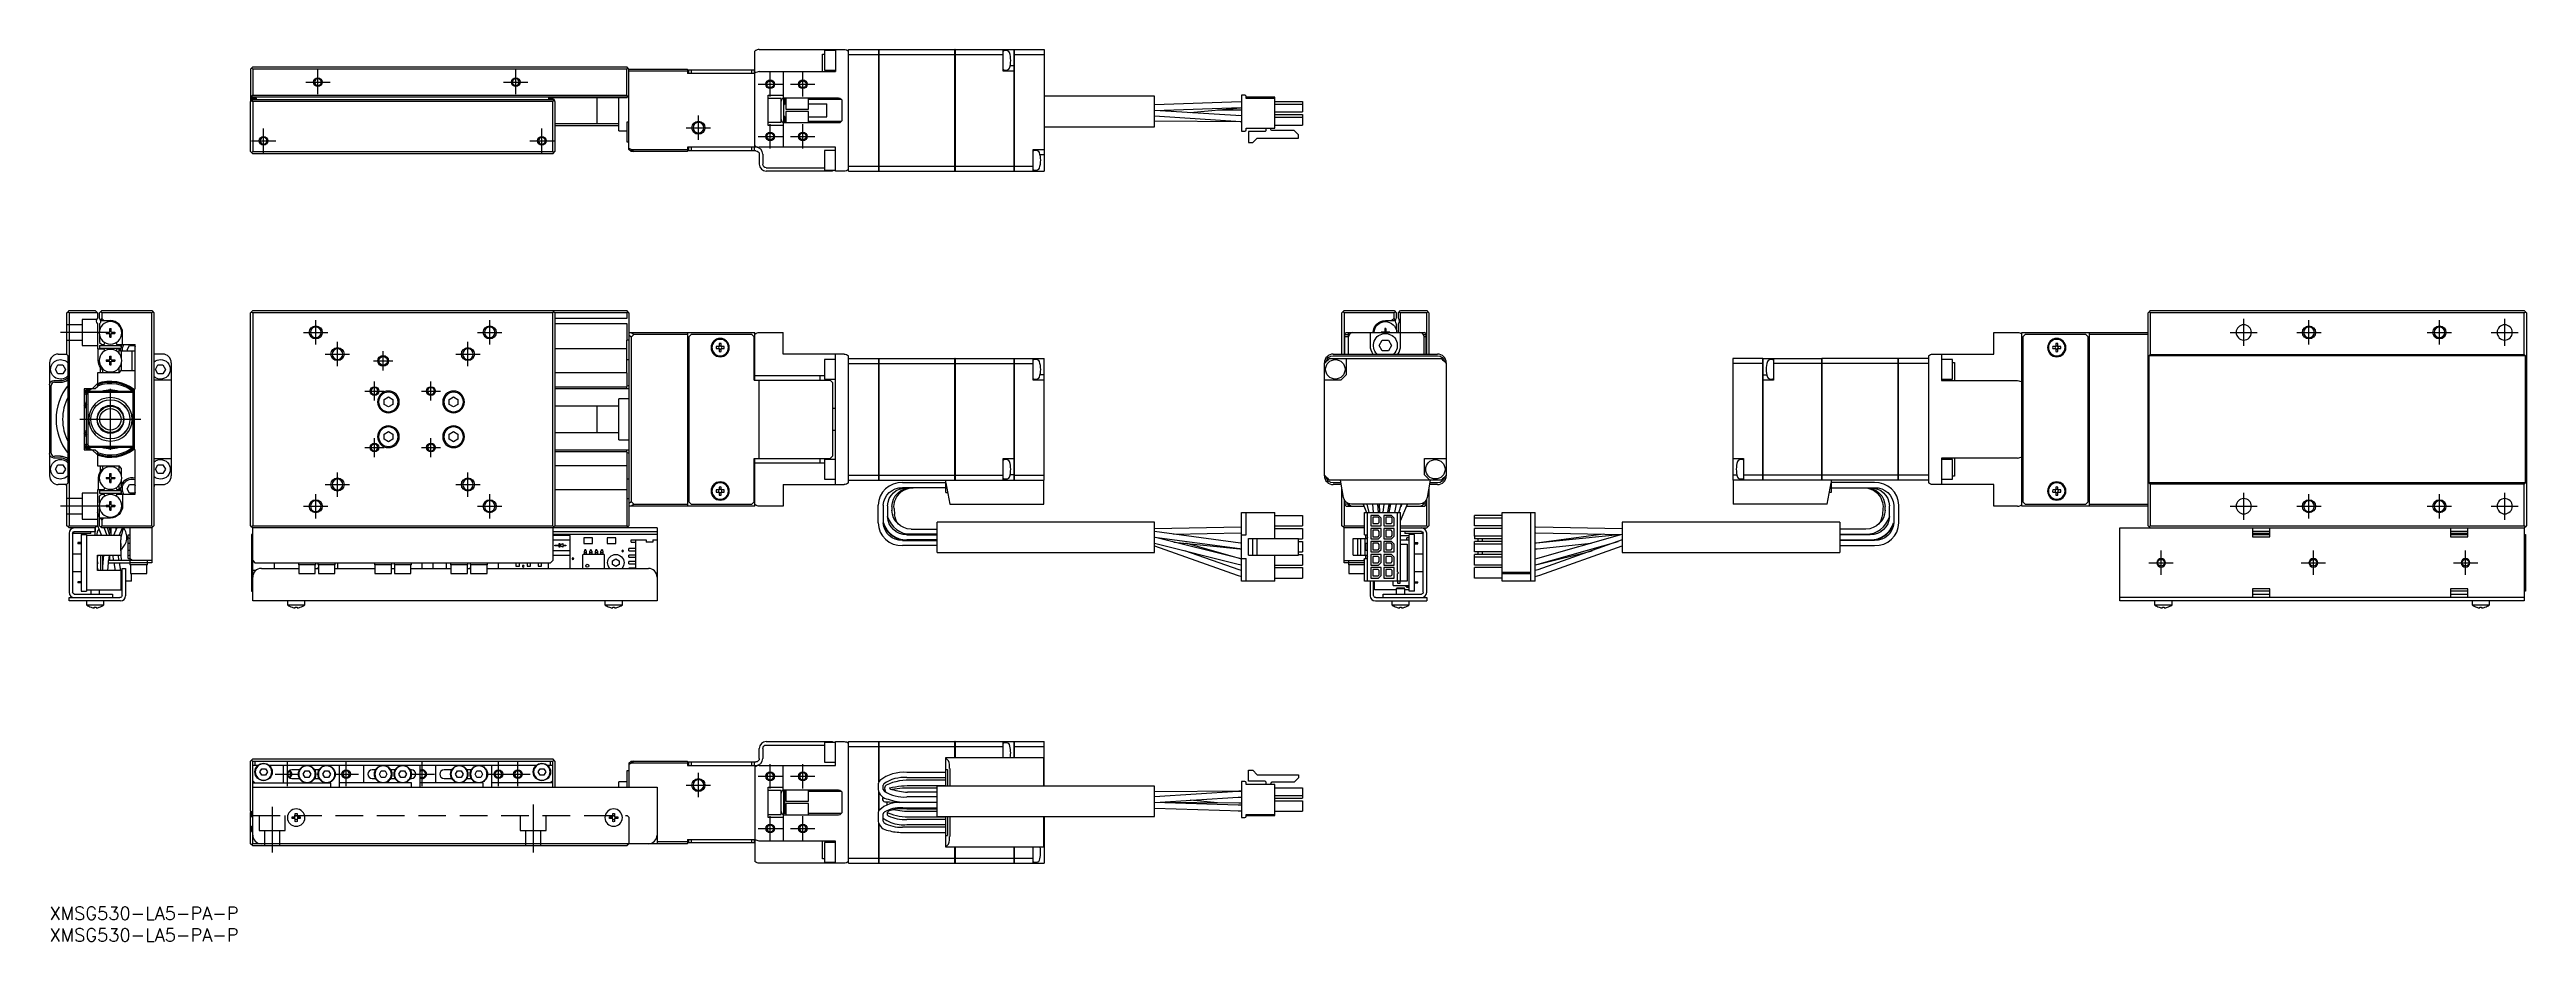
# Model space of a CAD drawing. Extents: x 0 to 570, y -8 to 197.
import ezdxf

# ---------------------------------------------------------------- set-up
doc = ezdxf.new("R2010")
doc.units = 0
doc.header["$LTSCALE"] = 0.5
doc.linetypes.add('CENTER', pattern=[50.8, 31.75, -6.35, 6.35, -6.35])
doc.linetypes.add('DASHED', pattern=[19.05, 12.7, -6.35])
for name, color, linetype in [('MSM_CENTER', 1, 'CENTER'), ('MSM_CONTINUOUS', 7, 'CONTINUOUS'), ('MSM_DASHED', 4, 'DASHED'), ('MSM_NARROW', 5, 'CONTINUOUS'), ('MSM_PART_NUMBER', 7, 'CONTINUOUS')]:
    doc.layers.add(name, color=color, linetype=linetype)
doc.styles.get("Standard").update_dxf_attribs({"font": 'txt.shx', "height": 1, "bigfont": 'bigfont.shx'})

# ---------------------------------------------------------------- blocks, each defined once
blk = doc.blocks.new('*U2')
at = {"layer": 'MSM_PART_NUMBER'}
blk.add_text('XMSG530-LA5-PA-P', height=3, dxfattribs=at).set_placement((0, -3))
blk = doc.blocks.new('*U3')
at = {"layer": 'MSM_PART_NUMBER'}
blk.add_text('XMSG530-LA5-PA-P', height=3, dxfattribs=at).set_placement((0, -8))

msp = doc.modelspace()

# ---------------------------------------------------------------- linework, layer by layer
at = {"layer": 'MSM_CENTER'}
for p, q in [((58.91, 189.73), (64.51, 189.73)), ((61.71, 186.93), (61.71, 192.53)), ((104.41, 189.73), (110.01, 189.73)), ((107.21, 186.93), (107.21, 192.53)), ((162.91, 189.23), (168.51, 189.23)), ((165.71, 186.43), (165.71, 192.03)), ((170.41, 189.23), (176.01, 189.23)), ((173.21, 186.43), (173.21, 192.03)), ((49.21, 173.43), (49.21, 179.03)), ((113.21, 173.43), (113.21, 179.03)), ((146.41, 179.23), (152.01, 179.23)), ((149.21, 176.43), (149.21, 182.03)), ((162.91, 177.23), (168.51, 177.23)), ((165.71, 174.43), (165.71, 180.03)), ((170.41, 177.23), (176.01, 177.23)), ((173.21, 174.43), (173.21, 180.03)), ((46.41, 176.23), (52.01, 176.23)), ((110.41, 176.23), (116.01, 176.23)), ((13, 132.14), (2.5, 132.14)), ((58.41, 132.14), (64.01, 132.14)), ((61.21, 129.34), (61.21, 134.94)), ((98.41, 132.14), (104.01, 132.14)), ((101.21, 129.34), (101.21, 134.94)), ((501.44, 132.14), (507.64, 132.14)), ((504.54, 129.04), (504.54, 135.24)), ((516.74, 132.14), (522.34, 132.14)), ((519.54, 129.34), (519.54, 134.94)), ((546.74, 132.14), (552.34, 132.14)), ((549.54, 129.34), (549.54, 134.94)), ((561.44, 132.14), (567.64, 132.14)), ((564.54, 129.04), (564.54, 135.24)), ((63.41, 127.14), (69.01, 127.14)), ((66.21, 124.34), (66.21, 129.94)), ((74.51, 125.59), (78.91, 125.59)), ((76.71, 123.39), (76.71, 127.79)), ((93.41, 127.14), (99.01, 127.14)), ((96.21, 124.34), (96.21, 129.94)), ((74.71, 116.44), (74.71, 120.84)), ((87.71, 116.44), (87.71, 120.84)), ((14, 105.14), (14, 119.14)), ((72.51, 118.64), (76.91, 118.64)), ((85.51, 118.64), (89.91, 118.64)), ((7, 112.14), (21, 112.14)), ((72.51, 105.64), (76.91, 105.64)), ((74.71, 103.44), (74.71, 107.84)), ((85.51, 105.64), (89.91, 105.64)), ((87.71, 103.44), (87.71, 107.84)), ((63.41, 97.14), (69.01, 97.14)), ((66.21, 94.34), (66.21, 99.94)), ((93.41, 97.14), (99.01, 97.14)), ((96.21, 94.34), (96.21, 99.94)), ((13, 92.14), (2.5, 92.14)), ((58.41, 92.14), (64.01, 92.14)), ((61.21, 89.34), (61.21, 94.94)), ((98.41, 92.14), (104.01, 92.14)), ((101.21, 89.34), (101.21, 94.94)), ((501.44, 92.14), (507.64, 92.14)), ((504.54, 89.04), (504.54, 95.24)), ((516.74, 92.14), (522.34, 92.14)), ((519.54, 89.34), (519.54, 94.94)), ((546.74, 92.14), (552.34, 92.14)), ((549.54, 89.34), (549.54, 94.94)), ((561.44, 92.14), (567.64, 92.14)), ((564.54, 89.04), (564.54, 95.24)), ((485.54, 76.34), (485.54, 81.94)), ((520.54, 76.34), (520.54, 81.94)), ((555.54, 76.34), (555.54, 81.94)), ((482.74, 79.14), (488.34, 79.14)), ((517.74, 79.14), (523.34, 79.14)), ((552.74, 79.14), (558.34, 79.14)), ((51.91, 30.5), (57.51, 30.5)), ((54.71, 27.7), (54.71, 33.3)), ((65.41, 30.5), (71.01, 30.5)), ((68.21, 27.7), (68.21, 33.3)), ((82.91, 30.5), (88.51, 30.5)), ((85.71, 27.7), (85.71, 33.3)), ((100.41, 30.5), (110.51, 30.5)), ((103.21, 27.7), (103.21, 33.3)), ((107.71, 27.7), (107.71, 33.3)), ((149.21, 25.2), (149.21, 30.8)), ((162.91, 30), (168.51, 30)), ((165.71, 27.2), (165.71, 32.8)), ((170.41, 30), (176.01, 30)), ((173.21, 27.2), (173.21, 32.8)), ((51.21, 23), (51.21, 12.5)), ((111.21, 23.5), (111.21, 12.5)), ((146.41, 28), (152.01, 28)), ((162.91, 18), (168.51, 18)), ((165.71, 15.2), (165.71, 20.8)), ((170.41, 18), (176.01, 18)), ((173.21, 15.2), (173.21, 20.8))]:
    msp.add_line(p, q, dxfattribs=at)
at = {"layer": 'MSM_CONTINUOUS'}
for p, q in [((162.21, 191.74), (162.21, 196.84)), ((163.21, 197.23), (182.71, 197.23)), ((177.71, 196.17), (178.21, 196.17)), ((177.71, 192.13), (177.71, 196.17)), ((178.21, 196.98), (178.21, 192.48)), ((180.71, 196.98), (178.21, 196.98)), ((180.71, 197.23), (180.71, 192.13)), ((183.71, 169.23), (183.71, 197.23)), ((183.71, 197.23), (190.7, 197.23)), ((183.71, 196.07), (190.7, 196.07)), ((190.7, 169.23), (190.7, 197.23)), ((190.71, 197.22), (190.7, 197.22)), ((190.71, 196.06), (190.7, 196.06)), ((190.71, 197.23), (190.71, 169.23)), ((190.71, 197.23), (208.2, 197.23)), ((190.71, 196.07), (208.2, 196.07)), ((208.2, 169.23), (208.2, 197.23)), ((208.21, 197.22), (208.2, 197.22)), ((208.21, 196.06), (208.2, 196.06)), ((208.21, 197.23), (208.21, 169.23)), ((208.21, 197.23), (221.81, 197.23)), ((208.21, 196.07), (219.31, 196.07)), ((219.31, 192.23), (219.31, 197.23)), ((220.3, 196.89), (219.53, 196.96)), ((221.81, 169.23), (221.81, 197.23)), ((221.81, 197.22), (221.82, 197.22)), ((221.81, 196.06), (221.82, 196.06)), ((221.82, 197.23), (221.82, 169.23)), ((221.82, 197.23), (228.71, 197.23)), ((221.82, 196.07), (228.71, 196.07)), ((228.71, 197.23), (228.71, 169.23)), ((46.21, 192.73), (46.71, 193.23)), ((46.21, 192.73), (46.21, 185.53)), ((46.46, 192.98), (46.71, 192.73)), ((46.71, 193.23), (132.71, 193.23)), ((132.71, 192.73), (46.71, 192.73)), ((46.71, 192.73), (46.71, 186.73)), ((133.21, 192.73), (132.71, 193.23)), ((132.71, 192.73), (132.96, 192.98)), ((132.71, 186.73), (132.71, 192.73)), ((133.21, 192.73), (146.71, 192.73)), ((133.21, 174.23), (133.21, 192.73)), ((146.71, 192.23), (133.21, 192.23)), ((146.71, 192.73), (146.71, 191.73)), ((162.21, 191.73), (146.71, 191.73)), ((147.01, 191.73), (147.01, 192.53)), ((147.01, 192.53), (162.01, 192.53)), ((147.51, 192.53), (147.51, 191.73)), ((161.51, 191.73), (161.51, 192.53)), ((162.01, 192.53), (162.01, 191.73)), ((162.21, 174.73), (162.21, 191.73)), ((163.21, 192.13), (180.71, 192.13)), ((168.71, 192.13), (168.71, 186.1)), ((178.21, 192.48), (180.71, 192.48)), ((221.81, 192.23), (219.31, 192.23)), ((219.53, 192.5), (220.3, 192.56)), ((221.81, 193.48), (220.88, 193.48)), ((46.71, 186.73), (46.21, 186.23)), ((132.81, 186.23), (46.21, 186.23)), ((47.61, 186.03), (46.21, 186.03)), ((46.21, 185.23), (46.71, 185.73)), ((46.31, 185.43), (46.21, 185.53)), ((46.21, 173.73), (46.21, 185.23)), ((46.31, 185.33), (46.31, 185.53)), ((46.46, 185.48), (46.71, 185.23)), ((47.31, 185.83), (46.61, 185.83)), ((46.71, 186.73), (132.71, 186.73)), ((46.71, 185.73), (115.71, 185.73)), ((46.71, 185.23), (46.71, 173.73)), ((115.71, 185.23), (46.71, 185.23)), ((47.61, 185.73), (47.61, 186.03)), ((114.81, 185.73), (114.81, 186.13)), ((132.71, 186.13), (114.81, 186.13)), ((115.81, 185.83), (115.11, 185.83)), ((115.71, 185.73), (116.21, 185.23)), ((115.71, 185.23), (115.96, 185.48)), ((115.71, 173.73), (115.71, 185.23)), ((116.11, 185.53), (116.11, 185.33)), ((116.21, 185.23), (116.21, 173.73)), ((125.91, 180.23), (125.91, 186.13)), ((130.91, 178.48), (130.91, 186.13)), ((133.01, 186.43), (132.71, 186.73)), ((132.71, 186.13), (133.01, 186.43)), ((133.01, 186.43), (133.21, 186.63)), ((165.21, 186.73), (168.71, 186.73)), ((165.21, 179.73), (165.21, 186.73)), ((168.21, 185.98), (165.21, 185.98)), ((168.21, 180.48), (168.21, 185.98)), ((168.71, 186.1), (168.8, 186.1)), ((168.73, 186.07), (168.8, 186.1)), ((168.81, 180.35), (168.81, 186.1)), ((169.01, 185.73), (168.81, 185.53)), ((168.81, 184.36), (169.01, 184.73)), ((169.01, 186.13), (181.41, 186.13)), ((169.01, 185.73), (169.01, 184.73)), ((169.31, 185.73), (169.01, 185.73)), ((169.01, 184.73), (169.31, 184.73)), ((169.31, 186.13), (169.31, 183.48)), ((169.31, 183.48), (174.51, 183.48)), ((169.31, 182.98), (169.31, 180.33)), ((174.51, 182.98), (169.31, 182.98)), ((174.51, 183.48), (174.51, 186.13)), ((182.11, 185.73), (174.51, 185.73)), ((174.51, 184.73), (178.71, 184.73)), ((174.51, 180.33), (174.51, 182.98)), ((178.71, 181.73), (178.71, 184.73)), ((182.21, 185.33), (182.21, 181.13)), ((254.11, 186.46), (228.71, 186.46)), ((254.11, 179.46), (254.11, 186.46)), ((274, 185.17), (254.11, 184.53)), ((254.11, 183.23), (274.04, 183.87)), ((273.99, 181.98), (254.13, 183.23)), ((262.26, 182.72), (273.83, 183.84)), ((268.59, 183.33), (273.45, 183.37)), ((273.45, 183.37), (274.11, 183.37)), ((273.83, 183.84), (274.11, 183.87)), ((274.11, 185.17), (274, 185.17)), ((274.04, 183.87), (274.11, 183.87)), ((274.11, 186.69), (274.11, 178.41)), ((274.83, 186.69), (274.11, 186.69)), ((275.13, 185.98), (275.13, 186.39)), ((281.76, 186.23), (275.13, 186.23)), ((281.76, 185.98), (275.13, 185.98)), ((281.76, 179.12), (281.76, 186.23)), ((281.76, 185.25), (288.11, 185.25)), ((281.76, 184.65), (288.11, 184.65)), ((281.76, 182.85), (288.11, 182.85)), ((281.76, 182.25), (288.11, 182.25)), ((288.11, 185.25), (288.11, 182.85)), ((288.11, 182.25), (288.11, 179.85)), ((116.21, 180.23), (130.91, 180.23)), ((116.21, 179.73), (130.91, 179.73)), ((130.91, 178.48), (132.71, 178.48)), ((132.71, 180.48), (132.71, 175.98)), ((133.21, 180.48), (132.71, 180.48)), ((165.21, 180.48), (168.21, 180.48)), ((168.71, 179.73), (165.21, 179.73)), ((168.71, 180.35), (168.71, 174.73)), ((168.71, 180.35), (168.8, 180.35)), ((168.8, 180.35), (168.72, 180.38)), ((169.01, 181.73), (168.81, 182.09)), ((168.81, 180.93), (169.01, 180.73)), ((169.01, 181.73), (169.01, 180.73)), ((169.01, 181.73), (169.31, 181.73)), ((169.01, 180.73), (169.31, 180.73)), ((181.41, 180.33), (169.01, 180.33)), ((174.51, 181.73), (178.71, 181.73)), ((174.51, 180.73), (182.11, 180.73)), ((228.71, 179.46), (254.11, 179.46)), ((254.11, 181.93), (273.91, 180.69)), ((254.11, 180.83), (273.78, 180.68)), ((274.11, 181.99), (273.33, 182.02)), ((273.78, 180.68), (274.11, 180.68)), ((273.91, 180.69), (274.11, 180.68)), ((274.11, 181.98), (273.99, 181.98)), ((274.11, 178.41), (274.83, 178.41)), ((275.13, 179.12), (281.76, 179.12)), ((275.13, 178.71), (275.13, 179.12)), ((279.51, 178.37), (275.66, 178.37)), ((275.66, 178.37), (275.66, 175.84)), ((276.66, 175.84), (277.68, 176.86)), ((277.68, 176.86), (287.22, 176.86)), ((279.66, 179.12), (279.66, 178.52)), ((280.81, 178.84), (280.81, 179.12)), ((286.22, 178.56), (281.09, 178.56)), ((281.76, 181.65), (288.11, 181.65)), ((281.76, 179.85), (288.11, 179.85)), ((287.22, 177.56), (286.22, 178.56)), ((287.22, 176.86), (287.22, 177.56)), ((46.71, 173.23), (46.21, 173.73)), ((46.71, 173.73), (46.46, 173.48)), ((46.71, 173.73), (115.71, 173.73)), ((115.71, 173.23), (46.71, 173.23)), ((115.96, 173.48), (115.71, 173.73)), ((115.71, 173.23), (116.21, 173.73)), ((132.71, 175.98), (133.21, 175.98)), ((133.21, 174.53), (133.82, 174.23)), ((133.71, 173.73), (133.21, 174.23)), ((146.71, 173.73), (133.71, 173.73)), ((133.82, 174.23), (146.71, 174.23)), ((133.82, 174.23), (134.32, 173.73)), ((162.41, 174.73), (146.71, 174.73)), ((146.71, 174.73), (146.71, 173.73)), ((147.01, 173.93), (147.01, 174.73)), ((162.41, 173.93), (147.01, 173.93)), ((147.51, 174.73), (147.51, 173.93)), ((161.51, 173.93), (161.51, 174.73)), ((162.01, 174.73), (162.01, 173.93)), ((180.71, 174.73), (163.21, 174.73)), ((163.21, 173.13), (163.21, 170.83)), ((164.01, 173.13), (164.01, 170.83)), ((178.21, 173.98), (178.21, 169.48)), ((180.71, 173.98), (178.21, 173.98)), ((180.71, 169.23), (180.71, 174.73)), ((226.21, 169.23), (226.21, 174.23)), ((226.21, 174.23), (228.71, 174.23)), ((227.19, 173.89), (226.42, 173.96)), ((228.71, 172.98), (227.77, 172.98)), ((275.66, 175.84), (276.66, 175.84)), ((164.81, 170.03), (178.21, 170.03)), ((180.01, 169.23), (164.81, 169.23)), ((178.21, 169.48), (180.71, 169.48)), ((179.51, 169.23), (179.51, 169.48)), ((180.01, 169.48), (180.01, 169.23)), ((182.71, 169.23), (180.71, 169.23)), ((183.71, 170.38), (190.7, 170.38)), ((183.71, 169.23), (190.7, 169.23)), ((190.71, 170.39), (190.7, 170.39)), ((190.71, 169.24), (190.7, 169.24)), ((190.71, 170.38), (208.2, 170.38)), ((190.71, 169.23), (208.2, 169.23)), ((208.21, 170.39), (208.2, 170.39)), ((208.21, 169.24), (208.2, 169.24)), ((208.21, 170.38), (221.81, 170.38)), ((208.21, 169.23), (221.81, 169.23)), ((221.81, 170.39), (221.82, 170.39)), ((221.81, 169.24), (221.82, 169.24)), ((221.82, 170.38), (226.21, 170.38)), ((221.82, 169.23), (228.71, 169.23)), ((226.42, 169.5), (227.19, 169.56)), ((4, 136.64), (4.25, 136.89)), ((4.25, 136.89), (4.5, 137.14)), ((4.5, 136.64), (4.25, 136.89)), ((4.5, 137.14), (10.5, 137.14)), ((10.5, 137.14), (11, 136.64)), ((11.75, 136.89), (11.5, 136.64)), ((11.75, 136.89), (12, 137.14)), ((12, 136.64), (11.75, 136.89)), ((12, 137.14), (23.5, 137.14)), ((23.5, 137.14), (24, 136.64)), ((23.75, 136.89), (23.5, 136.64)), ((46.71, 137.14), (46.21, 136.64)), ((46.46, 136.89), (46.71, 136.64)), ((46.71, 137.14), (132.71, 137.14)), ((115.96, 136.89), (115.71, 137.14)), ((115.71, 136.64), (115.96, 136.89)), ((116.21, 136.64), (115.96, 136.89)), ((133.21, 136.64), (132.71, 137.14)), ((132.81, 136.64), (133.01, 136.84)), ((297.16, 136.64), (297.66, 137.14)), ((297.66, 136.64), (297.41, 136.89)), ((297.66, 137.14), (309.16, 137.14)), ((309.16, 137.14), (309.66, 136.64)), ((309.41, 136.89), (309.16, 136.64)), ((310.16, 136.64), (310.66, 137.14)), ((310.36, 136.84), (310.56, 136.64)), ((310.66, 137.14), (316.66, 137.14)), ((316.66, 137.14), (316.91, 136.89)), ((316.91, 136.89), (316.66, 136.64)), ((316.91, 136.89), (317.16, 136.64)), ((482.79, 136.89), (482.54, 136.64)), ((483.04, 137.14), (482.79, 136.89)), ((482.79, 136.89), (483.04, 136.64)), ((483.04, 137.14), (569.04, 137.14)), ((569.54, 136.64), (569.04, 137.14)), ((569.04, 136.64), (569.29, 136.89)), ((4, 127.04), (4, 136.64)), ((4.5, 136.64), (4.5, 87.64)), ((11, 136.64), (4.5, 136.64)), ((11, 136.64), (11, 135.41)), ((11, 134.08), (11, 128.34)), ((11.4, 132.14), (11, 132.14)), ((11.5, 135.41), (11.5, 136.64)), ((11.5, 134.08), (11.5, 132.76)), ((11.5, 131.33), (11.5, 129.84)), ((12, 135.34), (11.73, 134.96)), ((11.74, 134.84), (14, 134.84)), ((12, 136.64), (12, 135.34)), ((23.5, 136.64), (12, 136.64)), ((12.5, 134.84), (12, 135.34)), ((13, 132.19), (13.8, 132.19)), ((13, 132.19), (13, 131.9)), ((13, 131.9), (13.8, 131.9)), ((13.53, 131.9), (13.53, 132.19)), ((13.86, 133.04), (14.15, 133.04)), ((13.86, 132.25), (13.86, 133.04)), ((14.15, 132.51), (13.86, 132.51)), ((13.86, 131.04), (13.86, 131.84)), ((13.86, 131.57), (14.15, 131.57)), ((13.86, 131.04), (14.15, 131.04)), ((14.15, 132.25), (14.15, 133.04)), ((14.15, 131.04), (14.15, 131.84)), ((14.21, 132.19), (15, 132.19)), ((14.21, 131.9), (15, 131.9)), ((14.47, 131.9), (14.47, 132.19)), ((15, 132.19), (15, 131.9)), ((16.8, 129.34), (16.8, 132.04)), ((23.5, 87.64), (23.5, 136.64)), ((24, 136.64), (24, 87.64)), ((46.21, 87.64), (46.21, 136.64)), ((115.71, 136.64), (46.71, 136.64)), ((46.71, 136.64), (46.71, 87.64)), ((115.71, 87.64), (115.71, 136.64)), ((132.81, 136.64), (116.21, 136.64)), ((116.21, 136.64), (116.21, 87.64)), ((116.21, 135.41), (132.81, 135.41)), ((132.81, 134.08), (116.21, 134.08)), ((132.81, 135.41), (132.81, 136.64)), ((132.81, 130.39), (132.81, 134.08)), ((133.21, 136.64), (133.21, 87.64)), ((133.21, 132.14), (162.21, 132.14)), ((133.71, 131.03), (133.21, 131.53)), ((134.32, 131.64), (133.71, 131.03)), ((133.71, 131.03), (133.71, 93.26)), ((133.82, 132.14), (134.32, 131.64)), ((146.71, 131.64), (134.32, 131.64)), ((146.71, 132.14), (146.71, 92.14)), ((147.51, 131.64), (147.01, 131.14)), ((147.01, 131.14), (147.01, 93.14)), ((161.51, 131.64), (147.51, 131.64)), ((162.01, 131.14), (161.51, 131.64)), ((162.01, 121.14), (162.01, 131.14)), ((162.21, 121.14), (162.21, 132.14)), ((163.21, 132.14), (168.71, 132.14)), ((168.71, 127.14), (168.71, 132.14)), ((297.16, 127.14), (297.16, 136.64)), ((297.66, 136.64), (297.66, 127.14)), ((309.16, 136.64), (297.66, 136.64)), ((298.16, 132.14), (297.66, 131.64)), ((297.86, 127.14), (297.86, 131.64)), ((297.86, 131.64), (298.66, 131.64)), ((298.66, 131.14), (297.86, 131.14)), ((298.16, 132.14), (316.16, 132.14)), ((298.66, 131.14), (298.66, 132.14)), ((298.66, 127.14), (298.66, 131.14)), ((303.66, 132.14), (303.66, 129.14)), ((306.16, 132.14), (306.16, 132.19)), ((306.95, 132.19), (306.16, 132.19)), ((306.69, 132.19), (306.69, 132.14)), ((307.3, 133.04), (307.01, 133.04)), ((307.01, 133.04), (307.01, 132.25)), ((307.3, 132.51), (307.01, 132.51)), ((307.16, 134.84), (309.41, 134.84)), ((307.3, 133.04), (307.3, 132.25)), ((308.16, 132.19), (307.36, 132.19)), ((307.63, 132.19), (307.62, 132.14)), ((308.16, 132.14), (308.16, 132.19)), ((309.16, 135.34), (308.66, 134.84)), ((309.16, 135.34), (309.16, 136.64)), ((309.43, 134.96), (309.16, 135.34)), ((309.66, 136.64), (309.66, 135.41)), ((309.66, 134.08), (309.66, 132.76)), ((310.16, 135.41), (310.16, 136.64)), ((310.16, 132.14), (310.16, 134.08)), ((310.56, 136.64), (310.56, 132.14)), ((316.66, 136.64), (310.56, 136.64)), ((310.66, 129.14), (310.66, 132.14)), ((315.66, 131.94), (315.66, 132.14)), ((315.92, 131.64), (316.46, 131.64)), ((316.46, 131.14), (316.06, 131.14)), ((316.06, 127.14), (316.06, 131.14)), ((316.66, 131.64), (316.16, 132.14)), ((316.46, 131.64), (316.46, 127.14)), ((316.66, 127.14), (316.66, 136.64)), ((317.16, 136.64), (317.16, 127.14)), ((447.04, 127.14), (447.04, 132.14)), ((447.04, 132.14), (452.54, 132.14)), ((453.54, 132.14), (482.54, 132.14)), ((453.54, 92.14), (453.54, 132.14)), ((454.24, 131.64), (453.74, 131.14)), ((453.74, 131.14), (453.74, 93.14)), ((468.24, 131.64), (454.24, 131.64)), ((468.74, 131.14), (468.24, 131.64)), ((468.74, 93.14), (468.74, 131.14)), ((469.04, 92.14), (469.04, 132.14)), ((482.54, 131.64), (469.04, 131.64)), ((482.54, 87.64), (482.54, 136.64)), ((483.04, 136.64), (483.04, 127.04)), ((569.04, 136.64), (483.04, 136.64)), ((569.04, 127.04), (569.04, 136.64)), ((569.54, 136.64), (569.54, 87.64)), ((2, 127.14), (4, 127.14)), ((4, 127.04), (4.3, 126.74)), ((4.3, 97.54), (4.3, 126.74)), ((11, 128.34), (12.46, 128.34)), ((11.2, 125.64), (11.2, 128.34)), ((11.5, 129.84), (12, 129.34)), ((11.5, 129.14), (11.5, 128.54)), ((11.5, 129.14), (16.5, 129.14)), ((11.5, 128.54), (16.5, 128.54)), ((12, 129.34), (12.46, 129.34)), ((12.54, 129.48), (12.46, 129.34)), ((12.46, 128.34), (12.67, 127.97)), ((13, 125.79), (13.8, 125.79)), ((13, 125.79), (13, 125.5)), ((13, 125.5), (13.8, 125.5)), ((13.53, 125.5), (13.53, 125.79)), ((13.86, 126.64), (14.15, 126.64)), ((13.86, 125.85), (13.86, 126.64)), ((14.15, 126.11), (13.86, 126.11)), ((13.86, 124.64), (13.86, 125.44)), ((14.15, 125.85), (14.15, 126.64)), ((14.15, 124.64), (14.15, 125.44)), ((14.21, 125.79), (15, 125.79)), ((14.21, 125.5), (15, 125.5)), ((14.47, 125.5), (14.47, 125.79)), ((15, 125.79), (15, 125.5)), ((15.54, 129.34), (15.33, 129.72)), ((15.46, 128.21), (15.54, 128.34)), ((15.54, 129.34), (19.7, 129.34)), ((16, 128.34), (15.54, 128.34)), ((16, 127.31), (16, 128.34)), ((16.5, 127.84), (16, 128.34)), ((16.5, 129.14), (16.5, 128.54)), ((16.5, 127.84), (16.5, 126.36)), ((19.7, 127.84), (16.5, 127.84)), ((17.85, 128.14), (18.42, 129.14)), ((18.02, 127.84), (17.85, 128.14)), ((18.42, 129.14), (19.58, 129.14)), ((19, 123.34), (19, 127.84)), ((19.58, 129.14), (19.7, 128.93)), ((19.7, 119.14), (19.7, 129.34)), ((26, 127.14), (24, 127.14)), ((132.71, 128.34), (116.21, 128.34)), ((132.71, 122.84), (132.71, 130.39)), ((133.21, 130.39), (132.71, 130.39)), ((132.71, 125.89), (133.21, 125.89)), ((153.97, 128.88), (153.29, 128.88)), ((153.29, 128.4), (153.97, 128.4)), ((153.97, 129.56), (153.97, 128.88)), ((153.97, 128.4), (153.97, 127.72)), ((154.45, 128.88), (154.45, 129.56)), ((155.13, 128.88), (154.45, 128.88)), ((154.45, 127.72), (154.45, 128.4)), ((154.45, 128.4), (155.13, 128.4)), ((182.71, 127.14), (168.71, 127.14)), ((178.21, 125.89), (178.21, 121.39)), ((180.71, 125.89), (178.21, 125.89)), ((180.71, 97.14), (180.71, 127.14)), ((183.71, 97.53), (183.71, 126.76)), ((183.71, 126.14), (190.7, 126.14)), ((190.7, 98.14), (190.7, 126.14)), ((190.71, 126.13), (190.7, 126.13)), ((190.71, 126.14), (190.71, 98.14)), ((190.71, 126.14), (208.2, 126.14)), ((208.2, 98.14), (208.2, 126.14)), ((208.21, 126.13), (208.2, 126.13)), ((208.21, 126.14), (208.21, 98.14)), ((208.21, 126.14), (221.81, 126.14)), ((221.81, 98.14), (221.81, 126.14)), ((221.81, 126.13), (221.82, 126.13)), ((221.82, 126.14), (221.82, 98.14)), ((221.82, 126.14), (228.71, 126.14)), ((226.21, 121.14), (226.21, 126.14)), ((227.19, 125.81), (226.42, 125.88)), ((228.71, 98.14), (228.71, 126.14)), ((294.31, 126.14), (320, 126.14)), ((295.16, 127.14), (319.16, 127.14)), ((295.16, 126.76), (319.16, 126.76)), ((298.16, 126.14), (298.16, 122.39)), ((305.71, 129.14), (306.44, 130.39)), ((306.44, 127.89), (305.71, 129.14)), ((306.44, 130.39), (307.88, 130.39)), ((307.88, 127.89), (306.44, 127.89)), ((307.88, 130.39), (308.6, 129.14)), ((308.6, 129.14), (307.88, 127.89)), ((393.93, 126.14), (387.04, 126.14)), ((387.04, 126.14), (387.04, 98.14)), ((393.93, 98.14), (393.93, 126.14)), ((393.94, 126.13), (393.93, 126.13)), ((393.94, 126.14), (393.94, 98.14)), ((393.94, 126.14), (407.54, 126.14)), ((396.23, 125.88), (395.46, 125.81)), ((396.44, 126.14), (396.44, 121.14)), ((407.54, 98.14), (407.54, 126.14)), ((407.54, 126.13), (407.55, 126.13)), ((425.04, 126.14), (407.55, 126.14)), ((407.55, 126.14), (407.55, 98.14)), ((425.04, 98.14), (425.04, 126.14)), ((425.04, 126.13), (425.05, 126.13)), ((432.04, 126.14), (425.05, 126.14)), ((425.05, 126.14), (425.05, 98.14)), ((432.04, 126.76), (432.04, 97.53)), ((433.04, 127.14), (447.04, 127.14)), ((435.04, 127.14), (435.04, 121.04)), ((437.54, 125.89), (435.04, 125.89)), ((437.54, 121.39), (437.54, 125.89)), ((453.74, 126.39), (453.54, 126.39)), ((461.3, 128.88), (460.62, 128.88)), ((460.62, 128.4), (461.3, 128.4)), ((461.3, 129.56), (461.3, 128.88)), ((461.3, 128.4), (461.3, 127.72)), ((461.78, 128.88), (461.78, 129.56)), ((462.46, 128.88), (461.78, 128.88)), ((461.78, 127.72), (461.78, 128.4)), ((461.78, 128.4), (462.46, 128.4)), ((469.04, 126.39), (468.74, 126.39)), ((469.04, 125.89), (468.74, 125.89)), ((482.74, 126.74), (483.04, 127.04)), ((482.74, 126.74), (482.74, 97.54)), ((569.34, 126.74), (482.74, 126.74)), ((483.04, 127.04), (569.04, 127.04)), ((569.04, 127.04), (569.34, 126.74)), ((569.34, 97.54), (569.34, 126.74)), ((0, 125.14), (0, 99.14)), ((0.38, 104.37), (0.38, 119.92)), ((1, 121.04), (2.5, 121.04)), ((1.13, 120.66), (2.5, 120.66)), ((1.35, 123.64), (1.92, 124.64)), ((1.92, 122.64), (1.35, 123.64)), ((1.92, 124.64), (3.08, 124.64)), ((3.08, 122.64), (1.92, 122.64)), ((3.08, 124.64), (3.65, 123.64)), ((3.65, 123.64), (3.08, 122.64)), ((9.79, 119.14), (11, 120.35)), ((11, 119.64), (10.5, 119.14)), ((16, 122.84), (11, 122.84)), ((11, 122.84), (11, 119.64)), ((11.7, 122.84), (11.7, 124.05)), ((12.2, 123.5), (12.2, 122.84)), ((13.86, 125.17), (14.15, 125.17)), ((13.86, 124.64), (14.15, 124.64)), ((16, 122.84), (16, 123.98)), ((16, 122.84), (16.5, 123.34)), ((16.5, 124.93), (16.5, 123.34)), ((16.5, 123.34), (19.7, 123.34)), ((28, 121.14), (24, 121.14)), ((24.35, 123.64), (24.92, 124.64)), ((24.92, 122.64), (24.35, 123.64)), ((24.92, 124.64), (26.08, 124.64)), ((26.08, 122.64), (24.92, 122.64)), ((26.08, 124.64), (26.65, 123.64)), ((26.65, 123.64), (26.08, 122.64)), ((28, 125.14), (28, 121.14)), ((28, 121.14), (28, 103.14)), ((132.81, 122.84), (116.21, 122.84)), ((116.21, 119.64), (132.71, 119.64)), ((132.71, 119.64), (132.81, 119.79)), ((132.71, 119.14), (132.71, 119.64)), ((132.81, 119.79), (132.81, 122.84)), ((133.21, 119.95), (132.81, 119.79)), ((147.01, 122.14), (146.71, 122.14)), ((146.71, 120.39), (147.01, 120.39)), ((178.21, 122.14), (162.01, 122.14)), ((162.01, 121.14), (179.51, 121.14)), ((163.21, 103.14), (163.21, 121.14)), ((177.21, 121.14), (177.21, 122.14)), ((178.21, 121.39), (180.71, 121.39)), ((180.01, 120.64), (179.51, 121.14)), ((180.01, 120.64), (180.01, 103.64)), ((183.71, 124.99), (190.7, 124.99)), ((190.71, 124.99), (190.7, 124.99)), ((190.71, 124.99), (208.2, 124.99)), ((208.21, 124.99), (208.2, 124.99)), ((208.21, 124.99), (221.81, 124.99)), ((221.81, 124.99), (221.82, 124.99)), ((221.82, 124.99), (226.21, 124.99)), ((228.71, 121.14), (226.21, 121.14)), ((226.42, 121.41), (227.19, 121.48)), ((228.71, 122.39), (227.77, 122.39)), ((293.16, 99.14), (293.16, 125.14)), ((296.91, 121.14), (293.16, 121.14)), ((321.16, 125.14), (321.16, 99.14)), ((393.93, 124.99), (387.04, 124.99)), ((393.94, 124.98), (393.93, 124.98)), ((393.94, 122.39), (394.88, 122.39)), ((396.44, 121.14), (393.94, 121.14)), ((395.46, 121.48), (396.23, 121.41)), ((407.54, 124.99), (396.44, 124.99)), ((407.54, 124.98), (407.55, 124.98)), ((425.04, 124.99), (407.55, 124.99)), ((425.04, 124.98), (425.05, 124.98)), ((432.04, 124.99), (425.05, 124.99)), ((435.04, 121.39), (437.54, 121.39)), ((435.04, 121.04), (452.54, 121.04)), ((437.54, 125.22), (438.04, 125.22)), ((438.04, 125.22), (438.04, 121.04)), ((453.74, 122.14), (453.54, 122.14)), ((453.74, 121.14), (453.54, 121.14)), ((453.74, 119.64), (453.54, 119.64)), ((468.74, 120.39), (469.04, 120.39)), ((10.5, 119.14), (8, 119.14)), ((8, 119.14), (8, 105.14)), ((8.5, 117.84), (8.8, 118.14)), ((8.5, 106.44), (8.5, 117.84)), ((9, 118.34), (8.8, 118.14)), ((8.8, 118.14), (8.8, 106.14)), ((9, 118.34), (9.3, 118.64)), ((19, 118.34), (9, 118.34)), ((9.3, 118.64), (18.7, 118.64)), ((17.2, 115.12), (17.2, 115.31)), ((17.2, 115.12), (17.43, 114.89)), ((17.43, 115.06), (17.43, 114.89)), ((17.43, 114.89), (17.56, 114.89)), ((18.7, 118.64), (19.5, 117.84)), ((19.2, 106.14), (19.2, 118.14)), ((19.5, 105.14), (19.5, 119.14)), ((19.5, 119.14), (19.7, 119.14)), ((76.91, 116.72), (77.91, 117.3)), ((76.91, 115.57), (76.91, 116.72)), ((77.91, 114.99), (76.91, 115.57)), ((77.91, 117.3), (78.91, 116.72)), ((78.91, 115.57), (77.91, 114.99)), ((78.91, 116.72), (78.91, 115.57)), ((91.91, 116.72), (92.91, 117.3)), ((91.91, 115.57), (91.91, 116.72)), ((92.91, 114.99), (91.91, 115.57)), ((92.91, 117.3), (93.91, 116.72)), ((93.91, 115.57), (92.91, 114.99)), ((93.91, 116.72), (93.91, 115.57)), ((133.21, 119.14), (116.21, 119.14)), ((130.91, 115.14), (116.21, 115.14)), ((125.91, 109.14), (125.91, 115.14)), ((130.91, 107.39), (130.91, 116.89)), ((133.21, 116.89), (130.91, 116.89)), ((146.91, 117.14), (146.71, 116.94)), ((146.91, 117.14), (146.91, 107.14)), ((147.01, 117.14), (146.91, 117.14)), ((180.71, 114.64), (180.01, 114.64)), ((468.84, 117.14), (468.74, 117.14)), ((468.84, 107.14), (468.84, 117.14)), ((469.04, 116.94), (468.84, 117.14)), ((11.04, 111.08), (11.04, 111.08)), ((12.56, 109.34), (12.63, 109.34)), ((12.69, 109.28), (12.63, 109.34)), ((15.38, 109.34), (15.31, 109.28)), ((15.38, 109.34), (15.44, 109.34)), ((16.97, 111.08), (16.97, 111.08)), ((17.43, 109.39), (17.2, 109.17)), ((17.2, 108.98), (17.2, 109.17)), ((17.43, 109.39), (17.43, 109.23)), ((17.56, 109.39), (17.43, 109.39)), ((17.56, 109.39), (17.56, 109.39)), ((76.91, 108.72), (77.91, 109.3)), ((76.91, 107.57), (76.91, 108.72)), ((77.91, 109.3), (78.91, 108.72)), ((78.91, 108.72), (78.91, 107.57)), ((91.91, 108.72), (92.91, 109.3)), ((91.91, 107.57), (91.91, 108.72)), ((92.91, 109.3), (93.91, 108.72)), ((93.91, 108.72), (93.91, 107.57)), ((116.21, 109.14), (130.91, 109.14)), ((180.01, 109.64), (180.71, 109.64)), ((2.5, 103.24), (1, 103.24)), ((2.5, 103.63), (1.13, 103.63)), ((8, 105.14), (10.5, 105.14)), ((9, 105.94), (8.5, 106.44)), ((9, 105.94), (19, 105.94)), ((9.3, 105.64), (9, 105.94)), ((18.7, 105.64), (9.3, 105.64)), ((11, 103.94), (9.79, 105.14)), ((10.5, 105.14), (11, 104.64)), ((11, 104.64), (11, 101.44)), ((19.5, 106.44), (18.7, 105.64)), ((19.7, 105.14), (19.5, 105.14)), ((19.7, 94.94), (19.7, 105.14)), ((24, 103.14), (28, 103.14)), ((28, 103.14), (28, 99.14)), ((77.91, 106.99), (76.91, 107.57)), ((78.91, 107.57), (77.91, 106.99)), ((92.91, 106.99), (91.91, 107.57)), ((93.91, 107.57), (92.91, 106.99)), ((116.21, 105.14), (133.21, 105.14)), ((132.71, 104.64), (116.21, 104.64)), ((130.91, 107.39), (133.21, 107.39)), ((132.71, 104.64), (132.71, 105.14)), ((132.81, 104.5), (132.71, 104.64)), ((132.81, 101.44), (132.81, 104.5)), ((132.81, 104.5), (133.21, 104.34)), ((146.71, 107.34), (146.91, 107.14)), ((147.01, 103.89), (146.71, 103.89)), ((146.91, 107.14), (147.01, 107.14)), ((162.01, 93.14), (162.01, 103.14)), ((162.01, 103.14), (179.51, 103.14)), ((162.21, 92.14), (162.21, 103.14)), ((177.21, 102.14), (177.21, 103.14)), ((178.21, 102.89), (178.21, 98.39)), ((180.71, 102.89), (178.21, 102.89)), ((179.51, 103.14), (180.01, 103.64)), ((219.31, 98.14), (219.31, 103.14)), ((219.31, 103.14), (221.81, 103.14)), ((220.3, 102.81), (219.53, 102.88)), ((316.16, 103.14), (321.16, 103.14)), ((316.16, 99.39), (316.16, 103.14)), ((387.04, 103.14), (389.54, 103.14)), ((389.34, 102.88), (388.57, 102.81)), ((389.54, 103.14), (389.54, 98.14)), ((452.54, 103.24), (435.04, 103.24)), ((435.04, 103.24), (435.04, 97.14)), ((437.54, 102.89), (435.04, 102.89)), ((437.54, 98.39), (437.54, 102.89)), ((438.04, 103.24), (438.04, 99.06)), ((453.54, 104.64), (453.74, 104.64)), ((453.74, 103.14), (453.54, 103.14)), ((468.74, 107.14), (468.84, 107.14)), ((469.04, 103.89), (468.74, 103.89)), ((468.84, 107.14), (469.04, 107.34)), ((1.35, 100.64), (1.92, 101.64)), ((1.92, 99.64), (1.35, 100.64)), ((1.92, 101.64), (3.08, 101.64)), ((3.08, 99.64), (1.92, 99.64)), ((4, 97.14), (2, 97.14)), ((3.08, 101.64), (3.65, 100.64)), ((3.65, 100.64), (3.08, 99.64)), ((4, 96.44), (3.88, 97.14)), ((4.3, 97.54), (4, 97.24)), ((4, 87.64), (4, 97.24)), ((11, 101.44), (16, 101.44)), ((11.2, 98.64), (11.2, 95.94)), ((11.7, 100.24), (11.7, 101.44)), ((12.2, 101.44), (12.2, 100.79)), ((13, 98.79), (13.8, 98.79)), ((13, 98.79), (13, 98.5)), ((13, 98.5), (13.8, 98.5)), ((13.53, 98.5), (13.53, 98.79)), ((13.86, 99.64), (14.15, 99.64)), ((13.86, 98.85), (13.86, 99.64)), ((14.15, 99.11), (13.86, 99.11)), ((13.86, 97.64), (13.86, 98.44)), ((13.86, 98.17), (14.15, 98.17)), ((13.86, 97.64), (14.15, 97.64)), ((14.15, 98.85), (14.15, 99.64)), ((14.15, 97.64), (14.15, 98.44)), ((14.21, 98.79), (15, 98.79)), ((14.21, 98.5), (15, 98.5)), ((14.47, 98.5), (14.47, 98.79)), ((15, 98.79), (15, 98.5)), ((16, 100.31), (16, 101.44)), ((16.5, 100.94), (16, 101.44)), ((16, 95.94), (16, 96.98)), ((16.5, 100.94), (16.5, 99.36)), ((16.5, 97.93), (16.5, 96.44)), ((17.85, 96.14), (18.42, 97.14)), ((18.42, 97.14), (19.58, 97.14)), ((19.58, 97.14), (19.7, 96.93)), ((24.12, 97.14), (24, 96.44)), ((24, 97.14), (26, 97.14)), ((24.35, 100.64), (24.92, 101.64)), ((24.92, 99.64), (24.35, 100.64)), ((24.92, 101.64), (26.08, 101.64)), ((26.08, 99.64), (24.92, 99.64)), ((26.08, 101.64), (26.65, 100.64)), ((26.65, 100.64), (26.08, 99.64)), ((132.81, 101.44), (116.21, 101.44)), ((132.71, 101.44), (132.71, 93.89)), ((133.21, 98.39), (132.71, 98.39)), ((146.71, 102.14), (147.01, 102.14)), ((162.01, 102.14), (178.21, 102.14)), ((168.71, 97.14), (182.71, 97.14)), ((168.71, 97.14), (168.71, 92.14)), ((178.21, 98.39), (180.71, 98.39)), ((183.71, 99.3), (190.7, 99.3)), ((183.71, 98.14), (190.7, 98.14)), ((190.71, 99.3), (190.7, 99.3)), ((190.71, 98.15), (190.7, 98.15)), ((190.71, 99.3), (208.2, 99.3)), ((190.71, 98.14), (228.71, 98.14)), ((196.11, 97.59), (206.11, 97.59)), ((206.11, 95.34), (206.11, 98.14)), ((206.11, 97.54), (206.98, 92.64)), ((208.21, 99.3), (208.2, 99.3)), ((208.21, 98.15), (208.2, 98.15)), ((208.21, 99.3), (219.31, 99.3)), ((219.53, 98.41), (220.3, 98.48)), ((221.81, 99.39), (220.88, 99.39)), ((221.81, 99.3), (221.82, 99.3)), ((221.81, 98.15), (221.82, 98.15)), ((221.82, 99.3), (228.71, 99.3)), ((228.61, 92.64), (228.61, 98.14)), ((320, 98.14), (294.31, 98.14)), ((296.97, 97.53), (295.16, 97.53)), ((297.03, 97.14), (295.16, 97.14)), ((297.56, 94.13), (296.86, 98.14)), ((317.46, 98.14), (316.75, 94.13)), ((319.16, 97.14), (317.28, 97.14)), ((319.16, 97.53), (317.35, 97.53)), ((387.04, 99.39), (387.99, 99.39)), ((425.04, 98.14), (387.04, 98.14)), ((387.14, 98.14), (387.14, 92.64)), ((388.57, 98.48), (389.34, 98.41)), ((393.93, 99.3), (389.54, 99.3)), ((393.94, 99.3), (393.93, 99.3)), ((393.94, 98.15), (393.93, 98.15)), ((407.54, 99.3), (393.94, 99.3)), ((407.54, 99.3), (407.55, 99.3)), ((407.54, 98.15), (407.55, 98.15)), ((425.04, 99.3), (407.55, 99.3)), ((408.78, 92.64), (409.64, 97.54)), ((409.64, 98.14), (409.64, 95.34)), ((419.64, 97.59), (409.64, 97.59)), ((425.04, 99.3), (425.05, 99.3)), ((425.04, 98.15), (425.05, 98.15)), ((432.04, 99.3), (425.05, 99.3)), ((432.04, 98.14), (425.05, 98.14)), ((447.04, 97.14), (433.04, 97.14)), ((435.04, 98.39), (437.54, 98.39)), ((438.04, 99.06), (437.54, 99.06)), ((447.04, 92.14), (447.04, 97.14)), ((453.54, 102.14), (453.74, 102.14)), ((453.54, 97.89), (453.74, 97.89)), ((468.74, 98.39), (469.04, 98.39)), ((468.74, 97.89), (469.04, 97.89)), ((483.04, 97.24), (482.74, 97.54)), ((569.34, 97.54), (482.74, 97.54)), ((483.04, 97.24), (483.04, 87.64)), ((569.04, 97.24), (483.04, 97.24)), ((569.34, 97.54), (569.04, 97.24)), ((569.04, 87.64), (569.04, 97.24)), ((12.46, 95.94), (11, 95.94)), ((11, 95.94), (11, 87.64)), ((11.4, 92.14), (11, 92.14)), ((11.5, 95.74), (11.5, 95.14)), ((11.5, 95.74), (16.5, 95.74)), ((11.5, 95.14), (16.5, 95.14)), ((12, 94.94), (11.5, 94.44)), ((11.5, 92.96), (11.5, 94.44)), ((11.5, 87.64), (11.5, 91.53)), ((12, 94.94), (12.46, 94.94)), ((12.67, 96.32), (12.46, 95.94)), ((12.46, 94.94), (12.54, 94.81)), ((13, 92.39), (13.8, 92.39)), ((13, 92.39), (13, 92.1)), ((13, 92.1), (13.8, 92.1)), ((13.53, 92.1), (13.53, 92.39)), ((13.86, 93.24), (14.15, 93.24)), ((13.86, 92.45), (13.86, 93.24)), ((14.15, 92.71), (13.86, 92.71)), ((13.86, 91.24), (13.86, 92.04)), ((13.86, 91.77), (14.15, 91.77)), ((13.86, 91.24), (14.15, 91.24)), ((14.15, 92.45), (14.15, 93.24)), ((14.15, 91.24), (14.15, 92.04)), ((14.21, 92.39), (15, 92.39)), ((14.21, 92.1), (15, 92.1)), ((14.47, 92.1), (14.47, 92.39)), ((15, 92.39), (15, 92.1)), ((15.33, 94.57), (15.54, 94.94)), ((15.54, 95.94), (15.46, 96.08)), ((16, 95.94), (15.54, 95.94)), ((15.54, 94.94), (19.7, 94.94)), ((16, 95.94), (16.5, 96.44)), ((16.5, 95.74), (16.5, 95.14)), ((16.8, 94.94), (16.8, 92.24)), ((18.42, 95.14), (17.85, 96.14)), ((19.58, 95.14), (18.42, 95.14)), ((19.7, 95.36), (19.58, 95.14)), ((132.71, 95.94), (116.21, 95.94)), ((132.71, 93.89), (133.21, 93.89)), ((132.81, 87.64), (132.81, 93.89)), ((133.21, 92.76), (133.71, 93.26)), ((162.21, 92.14), (133.21, 92.14)), ((133.71, 93.26), (134.32, 92.64)), ((134.32, 92.64), (133.82, 92.14)), ((134.32, 92.64), (146.71, 92.64)), ((147.01, 93.14), (147.51, 92.64)), ((147.51, 92.64), (161.51, 92.64)), ((153.97, 95.88), (153.29, 95.88)), ((153.29, 95.4), (153.97, 95.4)), ((153.97, 96.56), (153.97, 95.88)), ((153.97, 95.4), (153.97, 94.72)), ((154.45, 95.88), (154.45, 96.56)), ((155.13, 95.88), (154.45, 95.88)), ((154.45, 94.72), (154.45, 95.4)), ((154.45, 95.4), (155.13, 95.4)), ((161.51, 92.64), (162.01, 93.14)), ((168.71, 92.14), (163.21, 92.14)), ((190.51, 88.3), (190.51, 92.39)), ((191.71, 92.39), (191.71, 88.3)), ((192.71, 92.23), (192.71, 89.76)), ((193.71, 92.08), (193.71, 91.2)), ((194.19, 91.63), (194.31, 90.24)), ((206.11, 96.39), (196.11, 96.39)), ((198.59, 96.39), (198.36, 96.39)), ((206.11, 95.34), (206.5, 95.34)), ((206.98, 92.64), (228.61, 92.64)), ((297.16, 87.64), (297.16, 96.44)), ((297.66, 93.8), (297.66, 87.64)), ((297.66, 92.64), (298.16, 92.14)), ((297.86, 92.64), (297.86, 93.42)), ((297.86, 93.14), (298.09, 93.14)), ((298.66, 92.64), (297.86, 92.64)), ((298.16, 92.14), (302.27, 92.14)), ((298.66, 92.14), (298.66, 92.78)), ((314.98, 92.64), (299.34, 92.64)), ((302.05, 92.64), (302.86, 90.74)), ((303.4, 90.74), (302.99, 92.64)), ((304.22, 92.64), (304.38, 90.74)), ((305.58, 90.74), (305.42, 92.64)), ((305.76, 92.14), (305.47, 92.14)), ((305.75, 92.64), (305.79, 90.74)), ((306.82, 92.64), (306.55, 90.74)), ((307.76, 90.74), (308.03, 92.64)), ((308.16, 92.1), (307.95, 92.1)), ((308.32, 92.14), (307.96, 92.14)), ((308.05, 90.74), (308.41, 92.64)), ((308.16, 92.1), (308.16, 92.14)), ((309.63, 92.64), (309.27, 90.72)), ((310.28, 90.74), (310.89, 92.64)), ((310.63, 88.79), (312.26, 92.64)), ((310.95, 92.63), (310.69, 92.01)), ((310.73, 92.14), (310.75, 92.14)), ((312.05, 92.14), (316.16, 92.14)), ((315.66, 92.14), (315.66, 92.34)), ((316.46, 92.64), (315.92, 92.64)), ((316.16, 92.14), (316.66, 92.64)), ((316.22, 93.14), (316.46, 93.14)), ((316.46, 93.42), (316.46, 92.64)), ((316.66, 87.64), (316.66, 93.8)), ((317.16, 96.44), (317.16, 87.64)), ((408.78, 92.64), (387.14, 92.64)), ((409.64, 95.34), (409.26, 95.34)), ((409.64, 96.39), (419.64, 96.39)), ((417.16, 96.39), (417.4, 96.39)), ((421.57, 91.63), (421.45, 90.24)), ((422.04, 92.08), (422.04, 91.2)), ((423.04, 92.23), (423.04, 89.76)), ((424.04, 92.39), (424.04, 88.3)), ((425.24, 88.3), (425.24, 92.39)), ((452.54, 92.14), (447.04, 92.14)), ((482.54, 92.14), (453.54, 92.14)), ((453.74, 93.14), (454.24, 92.64)), ((454.24, 92.64), (468.24, 92.64)), ((461.3, 95.88), (460.62, 95.88)), ((460.62, 95.4), (461.3, 95.4)), ((461.3, 96.56), (461.3, 95.88)), ((461.3, 95.4), (461.3, 94.72)), ((461.78, 95.88), (461.78, 96.56)), ((462.46, 95.88), (461.78, 95.88)), ((461.78, 94.72), (461.78, 95.4)), ((461.78, 95.4), (462.46, 95.4)), ((468.24, 92.64), (468.74, 93.14)), ((469.04, 92.64), (482.54, 92.64)), ((4.25, 87.39), (4, 87.64)), ((4.25, 87.39), (4.5, 87.64)), ((4.5, 87.14), (4.25, 87.39)), ((4.5, 87.64), (11, 87.64)), ((10.5, 87.14), (4.5, 87.14)), ((4.5, 85.94), (4.5, 72.34)), ((5.3, 85.94), (5.3, 72.34)), ((5.5, 86.29), (5.5, 85.84)), ((9.5, 85.84), (5.5, 85.84)), ((5.7, 86.34), (10.5, 86.34)), ((7.3, 85.64), (7.3, 72.64)), ((7.3, 85.64), (8.5, 85.64)), ((8.5, 85.64), (8.5, 72.64)), ((9.5, 85.84), (9.5, 86.34)), ((11, 87.64), (10.5, 87.14)), ((10.5, 87.14), (10.5, 86.34)), ((10.53, 85.39), (10.53, 87.18)), ((11.5, 89.58), (11, 90.76)), ((11, 87.69), (11.98, 85.39)), ((11.5, 89.44), (14, 89.44)), ((11.5, 87.64), (11.75, 87.39)), ((11.65, 89.44), (12, 88.94)), ((11.75, 87.39), (12, 87.64)), ((12, 87.14), (11.75, 87.39)), ((12, 88.94), (12.5, 89.44)), ((12, 88.94), (12, 87.64)), ((12, 87.64), (23.5, 87.64)), ((23.5, 87.14), (12, 87.14)), ((13.28, 85.39), (12.54, 87.14)), ((13.85, 85.39), (13.29, 87.14)), ((13.94, 86.41), (13.8, 87.14)), ((13.92, 87.14), (14.06, 86.21)), ((14.09, 87.14), (14.06, 85.39)), ((15.46, 87.14), (14.72, 85.39)), ((15.29, 86.73), (15.29, 87.14)), ((16.02, 85.39), (16.77, 87.14)), ((16.5, 84.98), (16.97, 87.14)), ((18.1, 80.09), (18.1, 85.55)), ((18.1, 85.55), (18.5, 85.55)), ((18.5, 87.14), (18.5, 78.64)), ((23.5, 87.64), (23.75, 87.39)), ((24, 87.64), (23.5, 87.14)), ((23.5, 87.14), (23.5, 79.14)), ((46.21, 87.64), (46.71, 87.14)), ((46.41, 85.64), (46.41, 72.64)), ((46.71, 85.64), (46.41, 85.64)), ((46.71, 87.64), (46.46, 87.39)), ((46.71, 87.64), (115.71, 87.64)), ((46.71, 70.34), (46.71, 87.14)), ((139.71, 87.14), (46.71, 87.14)), ((115.96, 87.39), (115.71, 87.64)), ((115.71, 87.14), (116.21, 87.64)), ((115.71, 87.14), (115.71, 79.64)), ((115.71, 86.34), (139.71, 86.34)), ((139.71, 85.64), (115.71, 85.64)), ((116.21, 87.64), (132.81, 87.64)), ((132.71, 87.14), (133.21, 87.64)), ((133.01, 87.44), (132.81, 87.64)), ((139.71, 87.14), (139.71, 70.34)), ((191.72, 88.3), (191.71, 88.34)), ((196.4, 85.75), (196.37, 85.75)), ((196.37, 85.75), (196.4, 85.75)), ((197.11, 85.69), (196.4, 85.75)), ((196.4, 85.75), (197.61, 85.59)), ((204.11, 85.69), (197.11, 85.69)), ((197.11, 85.59), (204.11, 85.59)), ((198.11, 86.89), (204.11, 86.89)), ((204.11, 81.49), (204.11, 88.49)), ((254.11, 88.49), (204.11, 88.49)), ((254.11, 81.49), (254.11, 88.49)), ((274, 87.34), (254.11, 86.94)), ((273.87, 83.68), (254.11, 86.3)), ((258.41, 85.73), (273.96, 86.04)), ((274.11, 87.34), (273.94, 87.34)), ((273.96, 86.04), (274.11, 86.04)), ((274.11, 87.34), (274, 87.34)), ((274.11, 74.89), (274.11, 90.74)), ((274.11, 90.74), (281.76, 90.74)), ((274.11, 85.55), (275.13, 85.55)), ((275.13, 85.55), (275.13, 90.74)), ((281.76, 84.75), (281.76, 90.74)), ((281.76, 90.02), (288.11, 90.02)), ((281.76, 87.62), (288.11, 87.62)), ((281.76, 87.02), (288.11, 87.02)), ((288.11, 90.02), (288.11, 87.62)), ((288.11, 87.02), (288.11, 84.62)), ((297.66, 87.14), (297.16, 87.64)), ((297.41, 87.39), (297.66, 87.64)), ((297.66, 87.64), (302.35, 87.64)), ((297.66, 79.14), (297.66, 87.14)), ((302.35, 87.14), (297.66, 87.14)), ((302.35, 85.55), (302.35, 90.74)), ((302.35, 90.74), (310.63, 90.74)), ((302.35, 85.55), (303.06, 85.55)), ((302.66, 84.75), (302.66, 85.55)), ((303.06, 74.89), (303.06, 90.74)), ((303.79, 90.02), (303.79, 87.62)), ((305.59, 90.02), (303.79, 90.02)), ((303.79, 87.62), (306.19, 87.62)), ((303.79, 87.02), (303.79, 84.62)), ((306.19, 87.02), (303.79, 87.02)), ((305.49, 89.61), (304.24, 89.61)), ((304.24, 89.61), (304.24, 88.14)), ((304.24, 88.14), (305.49, 88.14)), ((305.49, 86.61), (304.24, 86.61)), ((304.24, 86.61), (304.24, 85.14)), ((305.74, 89.36), (305.49, 89.61)), ((305.49, 88.14), (305.74, 88.39)), ((305.74, 86.36), (305.49, 86.61)), ((305.59, 90.02), (306.19, 89.42)), ((305.74, 88.39), (305.74, 89.36)), ((305.74, 85.39), (305.74, 86.36)), ((306.19, 87.62), (306.19, 89.42)), ((306.19, 85.22), (306.19, 87.02)), ((306.79, 90.02), (306.79, 87.62)), ((308.59, 90.02), (306.79, 90.02)), ((306.79, 87.62), (309.19, 87.62)), ((306.79, 87.02), (306.79, 84.62)), ((309.19, 87.02), (306.79, 87.02)), ((308.49, 89.61), (307.24, 89.61)), ((307.24, 89.61), (307.24, 88.14)), ((307.24, 88.14), (308.49, 88.14)), ((308.49, 86.61), (307.24, 86.61)), ((307.24, 86.61), (307.24, 85.14)), ((308.74, 89.36), (308.49, 89.61)), ((308.49, 88.14), (308.74, 88.39)), ((308.74, 86.36), (308.49, 86.61)), ((309.19, 89.42), (308.59, 90.02)), ((308.74, 88.39), (308.74, 89.36)), ((308.74, 85.39), (308.74, 86.36)), ((309.19, 87.62), (309.19, 89.42)), ((309.19, 85.22), (309.19, 87.02)), ((309.92, 76.97), (309.92, 90.74)), ((310.63, 74.89), (310.63, 90.74)), ((310.63, 87.64), (316.66, 87.64)), ((310.66, 87.14), (310.63, 87.18)), ((310.66, 86.34), (310.66, 87.14)), ((310.66, 87.14), (316.66, 87.14)), ((315.46, 86.34), (310.66, 86.34)), ((311.66, 86.34), (311.66, 85.84)), ((315.66, 85.84), (311.66, 85.84)), ((312.66, 72.64), (312.66, 85.64)), ((313.86, 85.64), (312.66, 85.64)), ((313.86, 72.64), (313.86, 85.64)), ((315.66, 85.84), (315.66, 86.29)), ((315.86, 72.34), (315.86, 85.94)), ((316.66, 87.64), (316.91, 87.39)), ((316.91, 87.39), (316.66, 87.14)), ((316.66, 72.34), (316.66, 85.94)), ((317.16, 87.64), (316.91, 87.39)), ((327.64, 89.42), (327.64, 90.02)), ((333.99, 90.02), (327.64, 90.02)), ((333.99, 89.42), (327.64, 89.42)), ((327.64, 87.62), (327.64, 89.42)), ((333.99, 87.62), (327.64, 87.62)), ((327.64, 85.22), (327.64, 87.02)), ((333.99, 87.02), (327.64, 87.02)), ((333.99, 90.74), (341.64, 90.74)), ((333.99, 74.89), (333.99, 90.74)), ((340.62, 74.89), (340.62, 90.74)), ((341.64, 74.89), (341.64, 90.74)), ((341.75, 87.34), (341.64, 87.34)), ((341.64, 86.04), (341.73, 86.04)), ((341.64, 86.04), (341.79, 86.04)), ((341.73, 86.04), (361.64, 85.64)), ((361.64, 86.94), (341.75, 87.34)), ((357.34, 85.73), (341.89, 83.68)), ((361.52, 85.64), (341.92, 83.68)), ((361.56, 85.65), (342.14, 80.11)), ((361.64, 88.49), (361.64, 81.49)), ((411.64, 88.49), (361.64, 88.49)), ((411.64, 88.49), (411.64, 81.49)), ((417.64, 86.89), (411.64, 86.89)), ((411.64, 85.69), (418.64, 85.69)), ((418.64, 85.59), (411.64, 85.59)), ((419.36, 85.75), (418.14, 85.59)), ((418.64, 85.69), (419.35, 85.75)), ((419.35, 85.75), (419.38, 85.75)), ((419.38, 85.75), (419.36, 85.75)), ((424.03, 88.3), (424.04, 88.34)), ((476.04, 70.34), (476.04, 87.14)), ((476.04, 87.14), (569.04, 87.14)), ((482.54, 87.64), (482.79, 87.39)), ((483.04, 87.64), (482.79, 87.39)), ((482.79, 87.39), (483.04, 87.14)), ((483.04, 87.64), (569.04, 87.64)), ((506.54, 87.14), (506.54, 85.14)), ((510.54, 86.34), (506.54, 86.34)), ((510.54, 85.84), (506.54, 85.84)), ((506.54, 85.64), (510.54, 85.64)), ((510.54, 85.14), (510.54, 87.14)), ((552.04, 87.14), (552.04, 85.14)), ((556.04, 86.34), (552.04, 86.34)), ((556.04, 85.84), (552.04, 85.84)), ((552.04, 85.64), (556.04, 85.64)), ((556.04, 85.14), (556.04, 87.14)), ((569.29, 87.39), (569.04, 87.64)), ((569.04, 87.14), (569.54, 87.64)), ((569.04, 87.14), (569.04, 70.34)), ((569.04, 85.64), (569.34, 85.64)), ((569.34, 85.64), (569.34, 72.64)), ((7.3, 81.14), (5.3, 81.14)), ((6.5, 83.77), (6.5, 83.52)), ((7.3, 83.77), (6.5, 83.77)), ((7.3, 83.52), (6.5, 83.52)), ((16.5, 85.39), (8.5, 85.39)), ((11, 80.89), (16.5, 80.89)), ((11, 77.39), (11, 80.89)), ((11.7, 80.89), (11.7, 77.39)), ((12.2, 80.89), (12.2, 77.39)), ((12.44, 80.89), (12.2, 78.25)), ((13.63, 79.64), (13.75, 80.89)), ((13.86, 79.64), (13.89, 80.89)), ((14.48, 80.89), (14.7, 79.64)), ((16.02, 79.64), (15.8, 80.89)), ((16.5, 84.39), (16.4, 84.39)), ((16.4, 81.89), (16.4, 84.39)), ((16.4, 83.59), (16.5, 83.59)), ((16.4, 83.22), (16.5, 83.22)), ((16.4, 83.07), (16.5, 83.07)), ((16.4, 82.69), (16.5, 82.69)), ((16.5, 81.89), (16.4, 81.89)), ((16.47, 81.89), (16.46, 82.27)), ((16.5, 84.39), (16.5, 85.39)), ((16.5, 82.69), (16.5, 83.59)), ((16.5, 80.89), (16.5, 81.89)), ((16.54, 79.64), (16.5, 80.99)), ((18.1, 83.65), (18.5, 83.65)), ((18.1, 82), (18.5, 82)), ((18.1, 80.09), (18.5, 80.09)), ((18.35, 84.75), (18.5, 84.75)), ((18.35, 80.89), (18.5, 80.89)), ((19, 79.64), (18.5, 80.14)), ((119.71, 85.39), (115.71, 85.39)), ((115.71, 84.39), (119.71, 84.39)), ((119.71, 81.89), (115.71, 81.89)), ((115.71, 80.89), (119.71, 80.89)), ((116.21, 83.07), (116.21, 83.22)), ((116.21, 83.22), (117.16, 83.22)), ((117.16, 83.07), (116.21, 83.07)), ((117.16, 83.22), (117.16, 83.59)), ((117.16, 83.59), (117.31, 83.59)), ((117.16, 82.69), (117.16, 83.07)), ((117.31, 82.69), (117.16, 82.69)), ((117.31, 83.59), (117.31, 83.2)), ((117.31, 83.2), (117.99, 83.59)), ((117.31, 83.09), (117.31, 82.69)), ((117.99, 82.69), (117.31, 83.09)), ((117.99, 83.59), (117.99, 83.22)), ((117.99, 83.22), (118.69, 83.22)), ((118.69, 83.07), (117.99, 83.07)), ((117.99, 83.07), (117.99, 82.69)), ((118.69, 83.22), (118.69, 83.07)), ((119.71, 77.84), (119.71, 85.39)), ((122.66, 77.84), (122.66, 80.99)), ((122.76, 81.09), (127.46, 81.09)), ((122.84, 84.85), (122.84, 83.6)), ((124.84, 84.85), (122.84, 84.85)), ((122.84, 83.6), (124.84, 83.6)), ((122.99, 81.83), (123.1, 81.89)), ((122.99, 81.09), (122.99, 81.83)), ((122.99, 81.53), (123.42, 81.53)), ((123.3, 82.14), (123.1, 82.14)), ((123.1, 81.89), (123.1, 82.14)), ((123.3, 82.14), (123.3, 81.89)), ((123.3, 81.89), (123.42, 81.83)), ((123.42, 81.83), (123.42, 81.09)), ((124.26, 81.83), (124.37, 81.89)), ((124.26, 81.09), (124.26, 81.83)), ((124.26, 81.53), (124.69, 81.53)), ((124.37, 81.89), (124.37, 82.14)), ((124.57, 82.14), (124.37, 82.14)), ((124.57, 82.14), (124.57, 81.89)), ((124.57, 81.89), (124.69, 81.83)), ((124.69, 81.83), (124.69, 81.09)), ((124.84, 83.6), (124.84, 84.85)), ((125.53, 81.83), (125.64, 81.89)), ((125.53, 81.09), (125.53, 81.83)), ((125.53, 81.53), (125.96, 81.53)), ((125.84, 82.14), (125.64, 82.14)), ((125.64, 81.89), (125.64, 82.14)), ((125.84, 82.14), (125.84, 81.89)), ((125.84, 81.89), (125.96, 81.83)), ((125.96, 81.83), (125.96, 81.09)), ((126.8, 81.83), (126.91, 81.89)), ((126.8, 81.09), (126.8, 81.83)), ((126.8, 81.53), (127.23, 81.53)), ((127.11, 82.14), (126.91, 82.14)), ((126.91, 81.89), (126.91, 82.14)), ((127.11, 82.14), (127.11, 81.89)), ((127.11, 81.89), (127.23, 81.83)), ((127.23, 81.83), (127.23, 81.09)), ((127.56, 80.99), (127.56, 77.84)), ((130.24, 84.85), (128.24, 84.85)), ((128.24, 84.85), (128.24, 83.6)), ((128.24, 83.6), (130.24, 83.6)), ((129.46, 79.58), (130.21, 80.01)), ((130.21, 80.01), (130.96, 79.58)), ((130.24, 83.6), (130.24, 84.85)), ((133.21, 81.89), (133.21, 82.39)), ((134.71, 82.39), (133.21, 82.39)), ((133.21, 81.89), (134.71, 81.89)), ((133.21, 80.39), (133.21, 80.89)), ((134.71, 80.89), (133.21, 80.89)), ((133.21, 80.39), (134.71, 80.39)), ((133.71, 83.89), (133.71, 84.39)), ((133.71, 84.39), (137.21, 84.39)), ((133.71, 83.89), (134.71, 83.89)), ((134.71, 84.39), (134.71, 77.84)), ((137.21, 84.39), (137.21, 83.89)), ((138.71, 83.89), (137.21, 83.89)), ((138.71, 84.39), (138.71, 83.89)), ((138.71, 84.39), (139.71, 84.39)), ((196.11, 84.29), (204.11, 84.29)), ((204.11, 83.09), (196.11, 83.09)), ((204.11, 84.39), (197.11, 84.39)), ((204.11, 81.49), (254.11, 81.49)), ((254.11, 84.99), (273.7, 82.39)), ((254.11, 83.67), (273.35, 78.82)), ((254.11, 83), (273.08, 76.27)), ((273.67, 80.08), (254.33, 84.96)), ((258.53, 83.9), (273.7, 82.38)), ((273.52, 77.5), (261.04, 81.92)), ((273.62, 80.11), (261.3, 83.62)), ((274.11, 80), (273.62, 80.11)), ((274.11, 79.99), (273.67, 80.08)), ((273.7, 82.39), (274.11, 82.35)), ((273.7, 82.38), (274.11, 82.35)), ((274.11, 83.66), (273.87, 83.68)), ((274.11, 80.09), (275.13, 80.09)), ((275.13, 74.89), (275.13, 80.09)), ((275.66, 80.89), (275.66, 84.75)), ((275.66, 84.75), (287.22, 84.75)), ((275.66, 80.89), (287.22, 80.89)), ((276.66, 80.89), (276.66, 84.75)), ((277.68, 80.89), (277.68, 84.75)), ((281.76, 74.89), (281.76, 80.89)), ((287.22, 80.89), (287.22, 84.75)), ((287.22, 84.62), (288.11, 84.62)), ((287.22, 84.02), (288.11, 84.02)), ((287.22, 81.62), (288.11, 81.62)), ((287.22, 81.02), (288.11, 81.02)), ((288.11, 84.02), (288.11, 81.62)), ((288.11, 81.02), (288.11, 78.62)), ((299.78, 80.89), (299.78, 84.75)), ((299.78, 84.75), (302.81, 84.75)), ((299.78, 80.89), (302.81, 80.89)), ((300.8, 80.89), (300.8, 84.75)), ((301.5, 80.89), (301.5, 84.75)), ((302.35, 79.83), (302.16, 79.64)), ((302.35, 74.89), (302.35, 80.09)), ((302.35, 80.09), (303.06, 80.09)), ((302.5, 80.89), (302.5, 84.75)), ((302.5, 83.65), (303.06, 83.65)), ((302.5, 82), (303.06, 82)), ((302.66, 80.14), (302.61, 80.09)), ((302.66, 82), (302.66, 83.65)), ((302.66, 80.09), (302.66, 80.89)), ((303.79, 84.62), (305.59, 84.62)), ((303.79, 84.02), (303.79, 81.62)), ((306.19, 84.02), (303.79, 84.02)), ((303.79, 81.62), (305.59, 81.62)), ((303.79, 81.02), (303.79, 78.62)), ((306.19, 81.02), (303.79, 81.02)), ((304.24, 85.14), (305.49, 85.14)), ((305.49, 83.61), (304.24, 83.61)), ((304.24, 83.61), (304.24, 82.14)), ((304.24, 82.14), (305.49, 82.14)), ((305.49, 80.61), (304.24, 80.61)), ((304.24, 80.61), (304.24, 79.14)), ((305.49, 85.14), (305.74, 85.39)), ((305.74, 83.36), (305.49, 83.61)), ((305.49, 82.14), (305.74, 82.39)), ((305.74, 80.36), (305.49, 80.61)), ((305.59, 84.62), (306.19, 85.22)), ((305.59, 81.62), (306.19, 82.22)), ((305.74, 82.39), (305.74, 83.36)), ((305.74, 79.39), (305.74, 80.36)), ((306.19, 82.22), (306.19, 84.02)), ((306.19, 79.22), (306.19, 81.02)), ((306.79, 84.62), (308.59, 84.62)), ((306.79, 84.02), (306.79, 81.62)), ((308.59, 84.02), (306.79, 84.02)), ((306.79, 81.62), (309.19, 81.62)), ((306.79, 81.02), (306.79, 78.62)), ((308.59, 81.02), (306.79, 81.02)), ((307.24, 85.14), (308.49, 85.14)), ((308.49, 83.61), (307.24, 83.61)), ((307.24, 83.61), (307.24, 82.14)), ((307.24, 82.14), (308.49, 82.14)), ((308.49, 80.61), (307.24, 80.61)), ((307.24, 80.61), (307.24, 79.14)), ((308.49, 85.14), (308.74, 85.39)), ((308.74, 83.36), (308.49, 83.61)), ((308.49, 82.14), (308.74, 82.39)), ((308.74, 80.36), (308.49, 80.61)), ((309.19, 85.22), (308.59, 84.62)), ((309.19, 83.42), (308.59, 84.02)), ((309.19, 80.42), (308.59, 81.02)), ((308.74, 82.39), (308.74, 83.36)), ((308.74, 79.39), (308.74, 80.36)), ((309.19, 81.62), (309.19, 83.42)), ((309.19, 78.62), (309.19, 80.42)), ((310.63, 85.39), (312.66, 85.39)), ((310.63, 84.39), (312.66, 84.39)), ((310.63, 83.39), (312.16, 83.39)), ((312.66, 84.85), (312.11, 84.85)), ((312.11, 84.39), (312.11, 84.85)), ((312.16, 83.39), (312.16, 74.89)), ((313.86, 83.77), (314.66, 83.77)), ((313.86, 83.52), (314.66, 83.52)), ((315.86, 81.14), (313.86, 81.14)), ((314.66, 83.52), (314.66, 83.77)), ((333.99, 85.22), (327.64, 85.22)), ((327.64, 85.22), (327.64, 84.62)), ((333.99, 84.62), (327.64, 84.62)), ((333.99, 84.02), (327.64, 84.02)), ((327.64, 83.42), (327.64, 84.02)), ((333.99, 83.42), (327.64, 83.42)), ((327.64, 81.62), (327.64, 83.42)), ((333.99, 81.62), (327.64, 81.62)), ((333.99, 81.02), (327.64, 81.02)), ((327.64, 80.42), (327.64, 81.02)), ((333.99, 80.42), (327.64, 80.42)), ((327.64, 78.62), (327.64, 80.42)), ((328.53, 84.02), (328.53, 84.62)), ((328.53, 81.02), (328.53, 81.62)), ((329.53, 84.02), (329.53, 84.62)), ((329.53, 81.02), (329.53, 81.62)), ((341.92, 83.68), (341.64, 83.65)), ((341.64, 82.35), (342.05, 82.38)), ((342.14, 80.11), (341.64, 80)), ((342.05, 82.38), (354.46, 83.62)), ((361.64, 84.38), (342.24, 77.5)), ((342.41, 78.82), (354.72, 81.92)), ((342.49, 78.86), (360.71, 84.05)), ((342.68, 76.27), (361.64, 83)), ((361.64, 81.49), (411.64, 81.49)), ((411.64, 84.39), (418.64, 84.39)), ((419.64, 84.29), (411.64, 84.29)), ((411.64, 83.09), (419.64, 83.09)), ((506.54, 85.14), (510.54, 85.14)), ((552.04, 85.14), (556.04, 85.14)), ((5.3, 77.14), (7.3, 77.14)), ((6.5, 74.77), (6.5, 74.52)), ((7.3, 74.77), (6.5, 74.77)), ((7.3, 74.52), (6.5, 74.52)), ((16.5, 77.39), (11, 77.39)), ((13.43, 77.39), (13.59, 79.14)), ((13.5, 79.64), (13.5, 79.14)), ((23.5, 79.64), (13.5, 79.64)), ((13.5, 79.14), (18.5, 79.14)), ((14.79, 79.14), (15.1, 77.39)), ((16.42, 77.39), (16.11, 79.14)), ((16.5, 72.89), (16.5, 77.39)), ((16.7, 74.89), (16.5, 74.89)), ((16.7, 77.84), (17.5, 77.84)), ((16.7, 71.64), (16.7, 77.84)), ((17.5, 77.84), (17.5, 71.54)), ((18.81, 74.89), (17.5, 74.89)), ((22.5, 79.14), (18.5, 79.14)), ((22.5, 78.64), (18.5, 78.64)), ((18.6, 78.64), (18.6, 76.64)), ((18.6, 76.64), (22.4, 76.64)), ((18.81, 74.89), (18.81, 76.64)), ((22.4, 76.64), (22.4, 78.64)), ((22.5, 78.64), (22.5, 79.64)), ((23.5, 79.14), (22.5, 79.14)), ((46.71, 79.64), (47.21, 79.14)), ((47.45, 77.39), (46.71, 77.39)), ((47.21, 79.14), (115.21, 79.14)), ((48.71, 77.84), (57.31, 77.84)), ((51.71, 77.84), (51.71, 79.14)), ((57.21, 79.14), (57.21, 78.64)), ((61.21, 78.64), (57.21, 78.64)), ((57.31, 78.64), (57.31, 76.64)), ((57.31, 76.64), (61.11, 76.64)), ((61.11, 76.64), (61.11, 78.64)), ((61.11, 77.84), (61.81, 77.84)), ((61.21, 78.64), (61.21, 79.14)), ((61.71, 79.14), (61.71, 78.64)), ((65.71, 78.64), (61.71, 78.64)), ((61.81, 78.64), (61.81, 76.64)), ((61.81, 76.64), (65.61, 76.64)), ((65.61, 76.64), (65.61, 78.64)), ((65.61, 77.84), (74.81, 77.84)), ((65.71, 78.64), (65.71, 79.14)), ((66.31, 77.84), (66.31, 79.14)), ((74.71, 79.14), (74.71, 78.64)), ((78.71, 78.64), (74.71, 78.64)), ((74.81, 78.64), (74.81, 76.64)), ((74.81, 76.64), (78.61, 76.64)), ((78.61, 76.64), (78.61, 78.64)), ((78.61, 77.84), (79.31, 77.84)), ((78.71, 78.64), (78.71, 79.14)), ((79.21, 79.14), (79.21, 78.64)), ((83.21, 78.64), (79.21, 78.64)), ((79.31, 78.64), (79.31, 76.64)), ((79.31, 76.64), (83.11, 76.64)), ((83.11, 76.64), (83.11, 78.64)), ((83.11, 77.84), (92.31, 77.84)), ((83.21, 78.64), (83.21, 79.14)), ((85.71, 77.84), (85.71, 79.14)), ((88.11, 79.14), (88.11, 77.84)), ((91.31, 77.84), (91.31, 79.14)), ((92.21, 79.14), (92.21, 78.64)), ((96.21, 78.64), (92.21, 78.64)), ((92.31, 78.64), (92.31, 76.64)), ((92.31, 76.64), (96.11, 76.64)), ((96.11, 76.64), (96.11, 78.64)), ((96.11, 77.84), (96.81, 77.84)), ((96.21, 78.64), (96.21, 79.14)), ((96.71, 79.14), (96.71, 78.64)), ((100.71, 78.64), (96.71, 78.64)), ((96.81, 78.64), (96.81, 76.64)), ((96.81, 76.64), (100.61, 76.64)), ((100.61, 76.64), (100.61, 78.64)), ((100.61, 77.84), (137.71, 77.84)), ((100.71, 78.64), (100.71, 79.14)), ((103.21, 77.84), (103.21, 79.14)), ((107.25, 79.14), (107.25, 78.34)), ((107.25, 78.34), (108.05, 78.34)), ((108.05, 78.34), (108.05, 79.14)), ((109.79, 79.14), (109.79, 78.34)), ((109.79, 78.34), (110.59, 78.34)), ((110.59, 78.34), (110.59, 79.14)), ((112.33, 79.14), (112.33, 78.34)), ((112.33, 78.34), (113.13, 78.34)), ((113.13, 78.34), (113.13, 79.14)), ((114.71, 77.84), (114.71, 79.14)), ((115.21, 79.14), (115.71, 79.64)), ((129.46, 78.71), (129.46, 79.58)), ((130.21, 78.28), (129.46, 78.71)), ((130.96, 78.71), (130.21, 78.28)), ((130.96, 79.58), (130.96, 78.71)), ((133.21, 78.89), (133.21, 79.39)), ((134.71, 79.39), (133.21, 79.39)), ((133.21, 78.89), (134.71, 78.89)), ((133.21, 77.84), (133.21, 77.89)), ((134.71, 77.89), (133.21, 77.89)), ((273.07, 76.27), (274.11, 76.01)), ((273.08, 76.27), (274.11, 76.01)), ((273.35, 78.82), (274.11, 78.68)), ((274.11, 77.33), (273.51, 77.5)), ((281.76, 74.89), (274.11, 74.89)), ((281.76, 78.62), (288.11, 78.62)), ((281.76, 78.02), (288.11, 78.02)), ((281.76, 75.62), (288.11, 75.62)), ((288.11, 78.02), (288.11, 75.62)), ((297.66, 79.64), (302.35, 79.64)), ((302.35, 79.14), (297.66, 79.14)), ((298.66, 79.64), (298.66, 78.64)), ((302.35, 78.64), (298.66, 78.64)), ((298.76, 78.64), (298.76, 76.64)), ((298.76, 76.64), (302.35, 76.64)), ((312.16, 74.89), (302.35, 74.89)), ((303.66, 74.89), (303.66, 71.54)), ((303.79, 78.62), (305.59, 78.62)), ((303.79, 78.02), (303.79, 75.62)), ((306.19, 78.02), (303.79, 78.02)), ((303.79, 75.62), (305.59, 75.62)), ((304.24, 79.14), (305.49, 79.14)), ((305.49, 77.61), (304.24, 77.61)), ((304.24, 77.61), (304.24, 76.14)), ((304.24, 76.14), (305.49, 76.14)), ((304.46, 71.64), (304.46, 74.89)), ((304.66, 72.89), (304.66, 74.89)), ((305.49, 79.14), (305.74, 79.39)), ((305.74, 77.36), (305.49, 77.61)), ((305.49, 76.14), (305.74, 76.39)), ((305.59, 78.62), (306.19, 79.22)), ((305.59, 75.62), (306.19, 76.22)), ((305.74, 76.39), (305.74, 77.36)), ((306.19, 76.22), (306.19, 78.02)), ((306.79, 78.62), (309.19, 78.62)), ((309.19, 78.02), (306.79, 78.02)), ((306.79, 78.02), (306.79, 75.62)), ((306.79, 75.62), (309.19, 75.62)), ((307.24, 79.14), (308.49, 79.14)), ((308.49, 77.61), (307.24, 77.61)), ((307.24, 77.61), (307.24, 76.14)), ((307.24, 76.14), (308.49, 76.14)), ((308.49, 79.14), (308.74, 79.39)), ((308.74, 77.36), (308.49, 77.61)), ((308.49, 76.14), (308.74, 76.39)), ((308.74, 76.39), (308.74, 77.36)), ((308.96, 73.89), (308.96, 74.89)), ((309.19, 75.62), (309.19, 78.02)), ((309.92, 76.97), (310.02, 76.97)), ((310.02, 76.67), (309.92, 76.67)), ((309.92, 74.89), (309.92, 76.67)), ((310.01, 74.39), (310.01, 74.89)), ((310.51, 74.39), (310.01, 74.39)), ((310.51, 74.89), (310.51, 74.39)), ((313.86, 77.14), (315.86, 77.14)), ((313.86, 74.77), (314.66, 74.77)), ((313.86, 74.52), (314.66, 74.52)), ((314.66, 74.52), (314.66, 74.77)), ((333.99, 78.62), (327.64, 78.62)), ((327.64, 75.62), (327.64, 78.02)), ((333.99, 78.02), (327.64, 78.02)), ((333.99, 75.62), (327.64, 75.62)), ((333.99, 76.97), (340.62, 76.97)), ((333.99, 76.67), (340.62, 76.67)), ((341.64, 74.89), (333.99, 74.89)), ((341.64, 78.69), (342.49, 78.86)), ((341.64, 78.68), (342.41, 78.82)), ((342.24, 77.5), (341.64, 77.33)), ((342.25, 77.5), (341.64, 77.33)), ((341.64, 76.01), (342.68, 76.27)), ((4.5, 70.34), (4.5, 71.14)), ((4.5, 71.14), (16.2, 71.14)), ((16.3, 70.34), (4.5, 70.34)), ((5.7, 71.94), (14.5, 71.94)), ((7.3, 72.64), (8.5, 72.64)), ((8.5, 72.89), (16.5, 72.89)), ((8.5, 70.34), (8.5, 69.45)), ((8.5, 69.45), (12.5, 69.45)), ((9.5, 72.89), (9.5, 71.94)), ((9.55, 68.89), (9.57, 68.89)), ((10.3, 68.89), (10.7, 68.89)), ((10.3, 68.76), (10.3, 68.89)), ((10.7, 68.89), (10.7, 68.76)), ((11.43, 68.89), (11.45, 68.89)), ((11.5, 71.94), (11.5, 72.89)), ((12.5, 69.45), (12.5, 70.34)), ((14.5, 71.94), (14.5, 71.14)), ((46.41, 72.64), (46.71, 72.64)), ((139.71, 70.34), (46.71, 70.34)), ((54.71, 70.34), (54.71, 69.45)), ((54.71, 69.45), (58.71, 69.45)), ((55.76, 68.89), (55.78, 68.89)), ((56.51, 68.89), (56.91, 68.89)), ((56.51, 68.76), (56.51, 68.89)), ((56.91, 68.89), (56.91, 68.76)), ((57.64, 68.89), (57.66, 68.89)), ((58.71, 69.45), (58.71, 70.34)), ((127.71, 70.34), (127.71, 69.45)), ((127.71, 69.45), (131.71, 69.45)), ((128.76, 68.89), (128.78, 68.89)), ((129.51, 68.89), (129.91, 68.89)), ((129.51, 68.76), (129.51, 68.89)), ((129.91, 68.89), (129.91, 68.76)), ((130.64, 68.89), (130.66, 68.89)), ((131.71, 69.45), (131.71, 70.34)), ((309.66, 72.89), (304.66, 72.89)), ((304.86, 70.34), (316.66, 70.34)), ((304.96, 71.14), (316.66, 71.14)), ((306.66, 71.14), (306.66, 71.94)), ((306.66, 71.94), (315.46, 71.94)), ((308.66, 70.34), (308.66, 69.45)), ((308.66, 69.45), (312.66, 69.45)), ((308.96, 73.89), (312.66, 73.89)), ((309.86, 73.34), (309.66, 73.14)), ((311.66, 73.14), (309.66, 73.14)), ((309.66, 73.14), (309.66, 71.94)), ((309.71, 68.89), (309.73, 68.89)), ((309.86, 73.34), (311.46, 73.34)), ((310.46, 68.89), (310.86, 68.89)), ((310.46, 68.76), (310.46, 68.89)), ((310.86, 68.89), (310.86, 68.76)), ((311.66, 73.14), (311.46, 73.34)), ((311.59, 68.89), (311.61, 68.89)), ((311.66, 71.94), (311.66, 73.14)), ((312.66, 72.89), (311.66, 72.89)), ((311.86, 73.66), (311.86, 73.89)), ((312.66, 73.66), (311.86, 73.66)), ((312.11, 73.44), (312.11, 73.66)), ((312.66, 73.44), (312.11, 73.44)), ((313.86, 72.64), (312.66, 72.64)), ((312.66, 69.45), (312.66, 70.34)), ((316.66, 71.14), (316.66, 70.34)), ((569.04, 71.14), (476.04, 71.14)), ((569.04, 70.34), (476.04, 70.34)), ((484.04, 70.34), (484.04, 69.45)), ((484.04, 69.45), (488.04, 69.45)), ((485.09, 68.89), (485.11, 68.89)), ((485.84, 68.89), (486.24, 68.89)), ((485.84, 68.76), (485.84, 68.89)), ((486.24, 68.89), (486.24, 68.76)), ((486.97, 68.89), (486.99, 68.89)), ((488.04, 69.45), (488.04, 70.34)), ((510.54, 73.14), (506.54, 73.14)), ((506.54, 73.14), (506.54, 71.14)), ((510.54, 72.64), (506.54, 72.64)), ((506.54, 71.94), (510.54, 71.94)), ((510.54, 71.14), (510.54, 73.14)), ((556.04, 73.14), (552.04, 73.14)), ((552.04, 73.14), (552.04, 71.14)), ((556.04, 72.64), (552.04, 72.64)), ((552.04, 71.94), (556.04, 71.94)), ((556.04, 71.14), (556.04, 73.14)), ((557.04, 70.34), (557.04, 69.45)), ((557.04, 69.45), (561.04, 69.45)), ((558.09, 68.89), (558.11, 68.89)), ((558.84, 68.89), (559.24, 68.89)), ((558.84, 68.76), (558.84, 68.89)), ((559.24, 68.89), (559.24, 68.76)), ((559.97, 68.89), (559.99, 68.89)), ((561.04, 69.45), (561.04, 70.34)), ((569.34, 72.64), (569.04, 72.64)), ((163.21, 34.1), (163.21, 36.4)), ((164.01, 36.4), (164.01, 34.1)), ((164.81, 38), (180.01, 38)), ((164.81, 37.2), (178.21, 37.2)), ((178.21, 37.75), (178.21, 33.25)), ((180.71, 37.75), (178.21, 37.75)), ((179.51, 37.75), (179.51, 38)), ((180.01, 38), (180.01, 37.75)), ((180.71, 32.5), (180.71, 38)), ((180.71, 38), (182.71, 38)), ((183.71, 10), (183.71, 38)), ((183.71, 38), (190.7, 38)), ((183.71, 36.85), (190.7, 36.85)), ((190.7, 28.71), (190.7, 38)), ((190.71, 37.99), (190.7, 37.99)), ((190.71, 36.85), (190.7, 36.85)), ((190.71, 38), (190.71, 28.73)), ((190.71, 38), (208.2, 38)), ((190.71, 36.85), (208.2, 36.85)), ((206.11, 34.3), (228.61, 34.3)), ((206.11, 27.77), (206.11, 34.3)), ((206.11, 34.19), (206.71, 33.59)), ((208.2, 34.3), (208.2, 38)), ((208.21, 37.99), (208.2, 37.99)), ((208.21, 36.85), (208.2, 36.85)), ((208.21, 38), (221.81, 38)), ((208.21, 38), (208.21, 34.3)), ((208.21, 36.85), (219.31, 36.85)), ((219.31, 34.3), (219.31, 38)), ((220.3, 37.66), (219.53, 37.73)), ((221.81, 34.3), (221.81, 38)), ((221.81, 37.99), (221.82, 37.99)), ((221.81, 36.85), (221.82, 36.85)), ((221.82, 38), (221.82, 34.3)), ((221.82, 38), (228.71, 38)), ((221.82, 36.85), (228.71, 36.85)), ((228.61, 27.77), (228.61, 34.3)), ((228.71, 27.77), (228.71, 38)), ((46.21, 33.5), (46.46, 33.75)), ((46.21, 22), (46.21, 33.5)), ((46.71, 34), (46.46, 33.75)), ((46.46, 33.75), (46.71, 33.5)), ((46.71, 34), (115.71, 34)), ((46.71, 14.5), (46.71, 33.5)), ((46.71, 33.5), (115.71, 33.5)), ((47.89, 32.5), (46.71, 32.5)), ((47.21, 28.5), (46.71, 29)), ((46.71, 28.5), (64.71, 28.5)), ((47.21, 33.5), (47.21, 32.5)), ((48.35, 31), (48.78, 31.75)), ((48.78, 30.25), (48.35, 31)), ((48.78, 31.75), (49.65, 31.75)), ((49.65, 30.25), (48.78, 30.25)), ((49.65, 31.75), (50.08, 31)), ((50.08, 31), (49.65, 30.25)), ((111.89, 32.5), (50.54, 32.5)), ((53.71, 32.5), (53.71, 28.5)), ((57.48, 31.5), (55.71, 31.5)), ((55.71, 29.5), (57.48, 29.5)), ((58.35, 30.5), (58.78, 31.25)), ((58.78, 29.75), (58.35, 30.5)), ((58.78, 31.25), (59.65, 31.25)), ((59.65, 29.75), (58.78, 29.75)), ((59.65, 31.25), (60.08, 30.5)), ((60.08, 30.5), (59.65, 29.75)), ((61.98, 31.5), (60.94, 31.5)), ((60.94, 29.5), (61.98, 29.5)), ((62.85, 30.5), (63.28, 31.25)), ((63.28, 29.75), (62.85, 30.5)), ((63.28, 31.25), (64.15, 31.25)), ((64.15, 29.75), (63.28, 29.75)), ((64.15, 31.25), (64.58, 30.5)), ((64.58, 30.5), (64.15, 29.75)), ((64.71, 27.5), (64.71, 28.5)), ((66.71, 27.5), (66.71, 32.5)), ((83.21, 28.5), (66.71, 28.5)), ((72.21, 32.5), (72.21, 28.5)), ((74.98, 31.5), (74.21, 31.5)), ((74.21, 29.5), (74.98, 29.5)), ((75.85, 30.5), (76.28, 31.25)), ((76.28, 29.75), (75.85, 30.5)), ((76.28, 31.25), (77.15, 31.25)), ((77.15, 29.75), (76.28, 29.75)), ((77.15, 31.25), (77.58, 30.5)), ((77.58, 30.5), (77.15, 29.75)), ((79.48, 31.5), (78.44, 31.5)), ((78.44, 29.5), (79.48, 29.5)), ((80.35, 30.5), (80.78, 31.25)), ((80.78, 29.75), (80.35, 30.5)), ((80.78, 31.25), (81.65, 31.25)), ((81.65, 29.75), (80.78, 29.75)), ((81.65, 31.25), (82.08, 30.5)), ((82.08, 30.5), (81.65, 29.75)), ((83.21, 31.5), (82.94, 31.5)), ((82.94, 29.5), (83.21, 29.5)), ((83.21, 27.5), (83.21, 28.5)), ((85.21, 27.5), (85.21, 32.5)), ((99.71, 28.5), (85.21, 28.5)), ((88.71, 32.5), (88.71, 28.5)), ((92.48, 31.5), (90.71, 31.5)), ((90.71, 29.5), (92.48, 29.5)), ((93.35, 30.5), (93.78, 31.25)), ((93.78, 29.75), (93.35, 30.5)), ((93.78, 31.25), (94.65, 31.25)), ((94.65, 29.75), (93.78, 29.75)), ((94.65, 31.25), (95.08, 30.5)), ((95.08, 30.5), (94.65, 29.75)), ((96.98, 31.5), (95.94, 31.5)), ((95.94, 29.5), (96.98, 29.5)), ((97.85, 30.5), (98.28, 31.25)), ((98.28, 29.75), (97.85, 30.5)), ((98.28, 31.25), (99.15, 31.25)), ((99.15, 29.75), (98.28, 29.75)), ((99.15, 31.25), (99.58, 30.5)), ((99.58, 30.5), (99.15, 29.75)), ((99.71, 27.5), (99.71, 28.5)), ((101.71, 27.5), (101.71, 32.5)), ((115.71, 28.5), (101.71, 28.5)), ((112.35, 31), (112.78, 31.75)), ((112.78, 30.25), (112.35, 31)), ((112.78, 31.75), (113.65, 31.75)), ((113.65, 30.25), (112.78, 30.25)), ((113.65, 31.75), (114.08, 31)), ((114.08, 31), (113.65, 30.25)), ((115.71, 32.5), (114.54, 32.5)), ((115.21, 32.5), (115.21, 33.5)), ((115.71, 29), (115.21, 28.5)), ((116.21, 33.5), (115.71, 34)), ((115.71, 33.5), (115.96, 33.75)), ((115.71, 27.5), (115.71, 33.5)), ((116.21, 33.5), (116.21, 27.5)), ((130.91, 27.5), (130.91, 28.75)), ((132.71, 28.75), (130.91, 28.75)), ((132.71, 31.25), (132.71, 27.5)), ((133.21, 31.25), (132.71, 31.25)), ((133.21, 33), (133.71, 33.5)), ((133.21, 33), (133.21, 27.5)), ((133.82, 33), (133.21, 32.69)), ((133.71, 33.5), (146.71, 33.5)), ((134.32, 33.5), (133.82, 33)), ((146.71, 33), (133.82, 33)), ((146.71, 33.5), (146.71, 32.5)), ((146.71, 32.5), (162.41, 32.5)), ((147.01, 32.5), (147.01, 33.3)), ((147.01, 33.3), (162.41, 33.3)), ((147.51, 33.3), (147.51, 32.5)), ((161.51, 32.5), (161.51, 33.3)), ((162.01, 33.3), (162.01, 32.5)), ((162.21, 32.5), (162.21, 15.5)), ((163.21, 32.5), (180.71, 32.5)), ((168.71, 26.87), (168.71, 32.5)), ((178.21, 33.25), (180.71, 33.25)), ((206.11, 30.9), (197.11, 30.9)), ((197.11, 29.7), (206.11, 29.7)), ((206.11, 29.1), (198.59, 29.1)), ((206.11, 31.6), (206.5, 31.6)), ((206.5, 31.6), (206.5, 27.77)), ((206.98, 31.82), (206.98, 27.77)), ((274.11, 28.81), (274.11, 20.53)), ((274.83, 28.81), (274.11, 28.81)), ((275.13, 28.1), (275.13, 28.51)), ((275.66, 28.85), (275.66, 31.38)), ((275.66, 31.38), (276.66, 31.38)), ((279.51, 28.85), (275.66, 28.85)), ((276.66, 31.38), (277.68, 30.36)), ((277.68, 30.36), (287.22, 30.36)), ((279.66, 28.7), (279.66, 28.1)), ((286.22, 28.66), (281.09, 28.66)), ((287.22, 29.66), (286.22, 28.66)), ((287.22, 30.36), (287.22, 29.66)), ((46.71, 27.5), (139.71, 27.5)), ((139.71, 27.5), (139.71, 14.5)), ((165.21, 20.5), (165.21, 27.5)), ((165.21, 27.5), (168.71, 27.5)), ((168.21, 26.75), (165.21, 26.75)), ((168.21, 21.25), (168.21, 26.75)), ((168.71, 26.87), (168.8, 26.87)), ((168.73, 26.85), (168.8, 26.87)), ((168.81, 21.12), (168.81, 26.88)), ((169.01, 26.5), (168.81, 26.3)), ((169.01, 26.9), (181.41, 26.9)), ((169.01, 26.5), (169.01, 21.5)), ((169.31, 26.5), (169.01, 26.5)), ((169.31, 26.9), (169.31, 24.25)), ((169.31, 24.25), (174.51, 24.25)), ((169.31, 23.75), (169.31, 21.1)), ((174.51, 23.75), (169.31, 23.75)), ((174.51, 24.25), (174.51, 26.9)), ((182.11, 26.5), (174.51, 26.5)), ((174.51, 21.1), (174.51, 23.75)), ((182.21, 26.1), (182.21, 21.9)), ((190.51, 27.95), (190.51, 27)), ((190.7, 22.1), (190.7, 26.35)), ((190.71, 26.32), (190.71, 22.12)), ((191.55, 24.99), (191.51, 24.79)), ((191.67, 25.17), (191.55, 24.99)), ((191.71, 26.98), (191.71, 27.95)), ((192.03, 26.96), (192.05, 26.92)), ((192.05, 26.92), (192.12, 26.72)), ((192.51, 24.13), (192.51, 24.08)), ((192.51, 24.08), (192.51, 23.67)), ((192.51, 23.67), (192.51, 23.64)), ((192.51, 23.64), (192.56, 23.41)), ((193.23, 27.17), (193.18, 27.33)), ((204.11, 23.95), (196.11, 23.95)), ((204.11, 25.25), (197.11, 25.25)), ((197.11, 24.05), (204.11, 24.05)), ((204.11, 27.3), (198.57, 27.3)), ((198.59, 27.9), (206.11, 27.9)), ((198.69, 26.35), (198.65, 26.35)), ((204.11, 26.35), (198.67, 26.35)), ((254.11, 27.77), (204.11, 27.77)), ((204.11, 20.77), (204.11, 27.77)), ((254.11, 20.77), (254.11, 27.77)), ((273.78, 26.55), (254.11, 26.4)), ((273.25, 26.5), (254.11, 25.3)), ((273.32, 23.38), (254.11, 24)), ((254.13, 24), (273.33, 25.2)), ((273.45, 23.86), (254.13, 24)), ((268.59, 23.89), (262.26, 24.51)), ((274.11, 26.54), (273.25, 26.5)), ((274.11, 23.36), (273.32, 23.38)), ((273.33, 25.2), (274.11, 25.24)), ((274.11, 23.85), (273.45, 23.86)), ((274.11, 26.55), (273.5, 26.55)), ((274.11, 26.55), (273.78, 26.55)), ((281.76, 28.1), (275.13, 28.1)), ((280.81, 28.1), (280.81, 28.38)), ((281.76, 20.99), (281.76, 28.1)), ((281.76, 27.37), (288.11, 27.37)), ((281.76, 25.57), (288.11, 25.57)), ((281.76, 24.97), (288.11, 24.97)), ((281.76, 24.37), (288.11, 24.37)), ((288.11, 27.37), (288.11, 24.97)), ((288.11, 24.37), (288.11, 21.97)), ((46.71, 21.5), (46.21, 22)), ((46.21, 21.7), (46.31, 21.8)), ((46.21, 14.5), (46.21, 21.7)), ((46.71, 21.2), (46.21, 21.2)), ((46.21, 21), (46.71, 20.5)), ((46.21, 21), (46.71, 21)), ((46.31, 21.7), (46.31, 21.9)), ((46.41, 17.3), (46.41, 18.5)), ((46.41, 18.5), (46.71, 18.5)), ((46.41, 17.3), (46.71, 17.3)), ((46.71, 22), (46.46, 21.75)), ((46.61, 21.4), (46.71, 21.4)), ((55.78, 20.7), (56.51, 20.7)), ((56.51, 20.3), (55.78, 20.3)), ((56.51, 20.7), (56.51, 21.43)), ((56.51, 19.57), (56.51, 20.3)), ((56.91, 21.43), (56.91, 20.7)), ((56.91, 20.7), (57.64, 20.7)), ((56.91, 20.3), (56.91, 19.57)), ((57.64, 20.3), (56.91, 20.3)), ((128.78, 20.7), (129.51, 20.7)), ((129.51, 20.3), (128.78, 20.3)), ((129.51, 20.7), (129.51, 21.43)), ((129.51, 19.57), (129.51, 20.3)), ((129.91, 21.43), (129.91, 20.7)), ((129.91, 20.7), (130.64, 20.7)), ((130.64, 20.3), (129.91, 20.3)), ((129.91, 20.3), (129.91, 19.57)), ((165.21, 21.25), (168.21, 21.25)), ((168.71, 20.5), (165.21, 20.5)), ((168.71, 21.13), (168.71, 15.1)), ((168.71, 21.13), (168.8, 21.13)), ((168.8, 21.13), (168.72, 21.16)), ((168.81, 21.7), (169.01, 21.5)), ((169.01, 21.5), (169.31, 21.5)), ((181.41, 21.1), (169.01, 21.1)), ((174.51, 21.5), (182.11, 21.5)), ((190.51, 21.4), (190.51, 19.65)), ((190.7, 10), (190.7, 19.05)), ((190.71, 19.03), (190.71, 10)), ((191.71, 19.65), (191.71, 21.4)), ((192.71, 21.06), (192.71, 21.79)), ((195.06, 22.57), (197.11, 22.5)), ((196.11, 22.75), (204.11, 22.75)), ((206.11, 18.3), (196.11, 18.3)), ((196.11, 17.1), (206.11, 17.1)), ((197.11, 22.5), (204.11, 22.5)), ((206.11, 20.1), (197.11, 20.1)), ((197.11, 18.9), (206.11, 18.9)), ((204.11, 21.9), (198.11, 21.9)), ((198.11, 20.7), (206.11, 20.7)), ((204.11, 20.77), (254.11, 20.77)), ((206.11, 13.7), (206.11, 20.77)), ((206.5, 20.77), (206.5, 16.4)), ((206.98, 20.77), (206.98, 16.18)), ((228.61, 13.7), (228.61, 20.77)), ((228.71, 20.77), (228.71, 10)), ((254.11, 22.7), (274, 22.06)), ((273.28, 22.08), (274.11, 22.06)), ((274, 22.06), (274.11, 22.05)), ((274.11, 20.53), (274.83, 20.53)), ((275.13, 21.24), (281.76, 21.24)), ((275.13, 20.83), (275.13, 21.24)), ((275.13, 20.99), (281.76, 20.99)), ((281.76, 21.97), (288.11, 21.97)), ((46.71, 14), (46.21, 14.5)), ((46.71, 14.5), (46.46, 14.25)), ((146.71, 14.5), (46.71, 14.5)), ((132.71, 14), (46.71, 14)), ((132.96, 14.25), (132.71, 14.5)), ((132.71, 14), (133.21, 14.5)), ((139.71, 15), (146.71, 15)), ((146.71, 15.5), (162.21, 15.5)), ((146.71, 15.5), (146.71, 14.5)), ((147.01, 14.7), (147.01, 15.5)), ((162.01, 14.7), (147.01, 14.7)), ((147.51, 15.5), (147.51, 14.7)), ((161.51, 14.7), (161.51, 15.5)), ((162.01, 15.5), (162.01, 14.7)), ((162.21, 15.48), (162.21, 10.38)), ((180.71, 15.1), (163.21, 15.1)), ((177.71, 11.05), (177.71, 15.1)), ((178.21, 14.75), (178.21, 10.25)), ((180.71, 14.75), (178.21, 14.75)), ((180.71, 10), (180.71, 15.1)), ((206.11, 16.4), (206.5, 16.4)), ((206.71, 14.41), (206.11, 13.81)), ((228.61, 13.7), (206.11, 13.7)), ((208.2, 10), (208.2, 13.7)), ((208.21, 13.7), (208.21, 10)), ((221.81, 10), (221.81, 13.7)), ((221.82, 13.7), (221.82, 10)), ((226.21, 10), (226.21, 13.7)), ((228.61, 13.75), (228.71, 13.75)), ((182.71, 10), (163.21, 10)), ((178.21, 11.05), (177.71, 11.05)), ((178.21, 10.25), (180.71, 10.25)), ((183.71, 11.15), (190.7, 11.15)), ((183.71, 10), (190.7, 10)), ((190.71, 11.16), (190.7, 11.16)), ((190.71, 10.01), (190.7, 10.01)), ((190.71, 11.15), (208.2, 11.15)), ((190.71, 10), (208.2, 10)), ((208.21, 11.16), (208.2, 11.16)), ((208.21, 10.01), (208.2, 10.01)), ((208.21, 11.15), (221.81, 11.15)), ((208.21, 10), (221.81, 10)), ((221.81, 11.16), (221.82, 11.16)), ((221.81, 10.01), (221.82, 10.01)), ((221.82, 11.15), (226.21, 11.15)), ((221.82, 10), (228.71, 10)), ((226.42, 10.27), (227.19, 10.34))]:
    msp.add_line(p, q, dxfattribs=at)
at = {"layer": 'MSM_CONTINUOUS', "extrusion": (0, 0, -1)}
for centre, radius in [((-61.71, 189.73), 0.783), ((-107.21, 189.73), 0.783), ((-49.21, 176.23), 0.783), ((-113.21, 176.23), 0.783), ((-149.21, 179.23), 1.23), ((-14, 132.04), 2.6), ((-61.21, 132.14), 1.23), ((-101.21, 132.14), 1.23), ((-504.54, 132.14), 1.75), ((-519.54, 132.14), 1.23), ((-549.54, 132.14), 1.23), ((-564.54, 132.14), 1.75), ((-14, 125.64), 2.6), ((-66.21, 127.14), 1.23), ((-96.21, 127.14), 1.23), ((-154.21, 128.64), 2.1), ((-154.21, 128.64), 1.9), ((-461.54, 128.64), 2.1), ((-461.54, 128.64), 1.9), ((-14, 112.14), 5), ((-14, 112.14), 3.15), ((-74.71, 118.64), 0.783), ((-77.91, 116.14), 2.5), ((-77.91, 116.14), 2.25), ((-87.71, 118.64), 0.783), ((-92.91, 116.14), 2.5), ((-92.91, 116.14), 2.25), ((-77.91, 108.14), 2.5), ((-77.91, 108.14), 2.25), ((-92.91, 108.14), 2.5), ((-92.91, 108.14), 2.25), ((-74.71, 105.64), 0.783), ((-87.71, 105.64), 0.783), ((-14, 98.64), 2.6), ((-66.21, 97.14), 1.23), ((-96.21, 97.14), 1.23), ((-154.21, 95.64), 2.1), ((-154.21, 95.64), 1.9), ((-461.54, 95.64), 2.1), ((-461.54, 95.64), 1.9), ((-14, 92.24), 2.6), ((-61.21, 92.14), 1.23), ((-101.21, 92.14), 1.23), ((-504.54, 92.14), 1.75), ((-519.54, 92.14), 1.23), ((-549.54, 92.14), 1.23), ((-564.54, 92.14), 1.75), ((-120.35, 80.09), 0.2), ((-131.78, 81.84), 0.2), ((-108.92, 78.34), 0.2), ((-49.21, 31), 1.9), ((-59.21, 30.5), 1.9), ((-63.71, 30.5), 1.9), ((-68.21, 30.5), 0.783), ((-76.71, 30.5), 1.9), ((-81.21, 30.5), 1.9), ((-94.21, 30.5), 1.9), ((-98.71, 30.5), 1.9), ((-103.21, 30.5), 0.783), ((-107.71, 30.5), 0.783), ((-113.21, 31), 1.9), ((-149.21, 28), 1.23), ((-165.71, 30), 0.783), ((-173.21, 30), 0.783), ((-56.71, 20.5), 2), ((-129.71, 20.5), 2), ((-165.71, 18), 0.783), ((-173.21, 18), 0.783)]:
    msp.add_circle(centre, radius, dxfattribs=at)
at = {"layer": 'MSM_CONTINUOUS'}
for centre, radius in [((165.71, 189.23), 0.783), ((173.21, 189.23), 0.783), ((165.71, 177.23), 0.783), ((173.21, 177.23), 0.783), ((76.71, 125.59), 1.01), ((295.66, 123.64), 2.23), ((14, 112.14), 4.5), ((14, 112.14), 3), ((318.66, 100.64), 2.23), ((485.54, 79.14), 0.783), ((520.54, 79.14), 0.783), ((555.54, 79.14), 0.783), ((123.66, 78.44), 0.35), ((49.21, 31), 2), ((59.21, 30.5), 2), ((63.71, 30.5), 2), ((76.71, 30.5), 2), ((81.21, 30.5), 2), ((94.21, 30.5), 2), ((98.71, 30.5), 2), ((113.21, 31), 2)]:
    msp.add_circle(centre, radius, dxfattribs=at)
for centre, radius, start, end in [((163.21, 195.73), 1.5, 90, 131.8103), ((219.51, 196.76), 0.2, 85, 180), ((220.25, 196.39), 0.5, 17.6292, 85), ((215.01, 194.73), 6, 342.3708, 17.6292), ((163.21, 190.63), 1.5, 90, 131.8103), ((219.51, 192.69), 0.2, 180, 275), ((220.25, 193.06), 0.5, 275, 342.3708), ((46.61, 185.53), 0.3, 90, 180), ((47.31, 185.53), 0.3, 41.8103, 90), ((115.11, 185.53), 0.3, 90, 138.1897), ((115.81, 185.53), 0.3, 0, 90), ((169.01, 185.33), 0.801, 111.0892, 179.9292), ((274.83, 186.39), 0.3, 360, 90), ((169.01, 181.13), 0.802, 180.1066, 248.3487), ((274.83, 178.71), 0.3, 270, 360), ((163.21, 176.23), 1.5, 228.1897, 270), ((162.41, 173.13), 1.6, 0, 90), ((226.4, 173.76), 0.2, 85, 161.8051), ((227.14, 173.39), 0.5, 17.6292, 85), ((221.9, 171.73), 6, 342.3708, 17.6292), ((164.81, 170.83), 1.6, 180, 270), ((226.4, 169.69), 0.2, 198.1949, 275), ((227.14, 170.06), 0.5, 275, 342.3708), ((11.75, 134.74), 1, 138.5904, 221.4096), ((10.75, 134.74), 1, 5.7392, 41.4096), ((14, 132.04), 2.8, 0, 90), ((299.66, 131.14), 1, 90, 180), ((310.41, 134.74), 1, 138.5904, 221.4096), ((309.41, 134.74), 1, 318.6291, 41.3709), ((315.06, 131.14), 1, 0, 90), ((2, 125.14), 2, 90, 180), ((14, 128.84), 1.59, 143.8028, 169.1069), ((14, 128.84), 1.59, 190.8931, 216.1972), ((14.12, 128.73), 1.75, 142.994, 154.5052), ((14.12, 128.96), 1.75, 214.5052, 217.006), ((13.89, 128.73), 1.75, 34.5052, 37.006), ((13.89, 128.96), 1.75, 322.994, 334.5052), ((14.12, 128.84), 1.59, 10.8931, 18.3584), ((14.12, 128.84), 1.59, 341.6416, 349.1069), ((26, 125.14), 2, 0, 90), ((154.21, 128.64), 0.95, 165.3667, 194.6333), ((154.21, 128.64), 0.365, 138.8496, 221.1504), ((154.21, 128.64), 0.95, 75.3667, 104.6333), ((154.21, 128.64), 0.365, 48.8496, 131.1504), ((154.21, 128.64), 0.365, 228.8496, 311.1504), ((154.21, 128.64), 0.95, 255.3667, 284.6333), ((154.21, 128.64), 0.365, 318.8496, 41.1504), ((154.21, 128.64), 0.95, 345.3667, 14.6333), ((226.4, 125.68), 0.2, 85, 161.8051), ((227.14, 125.31), 0.5, 17.6292, 85), ((221.9, 123.64), 6, 342.3708, 17.6292), ((295.16, 125.14), 2, 90, 180), ((307.16, 129.14), 3.5, 180, 214.8499), ((307.16, 129.14), 3.5, 325.1501, 0), ((319.16, 125.14), 2, 0, 90), ((400.74, 123.64), 6, 162.3708, 197.6292), ((395.5, 125.31), 0.5, 95, 162.3708), ((396.24, 125.68), 0.2, 0, 95), ((461.54, 128.64), 0.95, 165.3667, 194.6333), ((461.54, 128.64), 0.365, 138.8496, 221.1504), ((461.54, 128.64), 0.95, 75.3667, 104.6333), ((461.54, 128.64), 0.365, 48.8496, 131.1504), ((461.54, 128.64), 0.365, 228.8496, 311.1504), ((461.54, 128.64), 0.95, 255.3667, 284.6333), ((461.54, 128.64), 0.365, 318.8496, 41.1504), ((461.54, 128.64), 0.95, 345.3667, 14.6333), ((1.11, 119.94), 0.727, 88.5635, 181.4365), ((14, 112.14), 12.5, 140.8958, 219.1042), ((2.5, 123.64), 2.6, 270, 313.8131), ((2.5, 123.64), 2.98, 270, 307.1302), ((14, 112.14), 8.5, 49.6798, 110.6673), ((14, 112.14), 8.2, 47.8764, 111.4601), ((14, 125.64), 2.8, 214.7719, 229.9948), ((226.4, 121.61), 0.2, 198.1949, 275), ((227.14, 121.98), 0.5, 275, 342.3708), ((395.5, 121.98), 0.5, 197.6292, 265), ((396.24, 121.61), 0.2, 265, 360), ((14, 112.14), 11, 151.8625, 208.1375), ((14, 112.14), 8.5, 124.5603, 134.9009), ((14, 112.14), 8.2, 121.3881, 137.0297), ((14, 112.14), 6.5, 147.7958, 157.3801), ((14, 112.14), 6.5, 202.6199, 212.2042), ((1.11, 104.35), 0.727, 178.5577, 271.4423), ((2.5, 100.64), 2.98, 52.8698, 90), ((2.5, 100.64), 2.6, 46.1869, 90), ((14, 112.14), 8.2, 222.9703, 238.6119), ((14, 112.14), 8.5, 225.0991, 235.4397), ((14, 112.14), 8.2, 248.5399, 312.1236), ((14, 112.14), 8.5, 249.3327, 310.3202), ((219.51, 102.68), 0.2, 85, 180), ((220.25, 102.31), 0.5, 17.6292, 85), ((388.61, 102.31), 0.5, 95, 162.3708), ((389.35, 102.68), 0.2, 18.1949, 95), ((452.54, 104.74), 1.5, 270, 311.8103), ((2, 99.14), 2, 180, 270), ((14, 98.64), 2.8, 130.0052, 180), ((26, 99.14), 2, 270, 0), ((195.92, 92.19), 5.41, 87.9657, 177.8137), ((219.51, 98.61), 0.2, 180, 275), ((220.25, 98.98), 0.5, 275, 342.3708), ((215.01, 100.64), 6, 342.3708, 17.6292), ((295.16, 99.14), 2, 180, 270), ((319.16, 99.14), 2, 270, 0), ((393.85, 100.64), 6, 162.3708, 197.6292), ((388.61, 98.98), 0.5, 197.6292, 265), ((389.35, 98.61), 0.2, 265, 341.8051), ((419.84, 92.19), 5.41, 2.1863, 92.0343), ((14, 95.44), 1.59, 143.8028, 169.1069), ((14, 95.44), 1.59, 190.8931, 216.1972), ((14.12, 95.56), 1.75, 205.4948, 217.006), ((14.12, 95.33), 1.75, 142.994, 145.4948), ((13.89, 95.33), 1.75, 25.4948, 37.006), ((14, 95.44), 1.59, 10.8931, 36.1972), ((14, 95.44), 1.59, 323.8028, 349.107), ((13.89, 95.56), 1.75, 322.994, 325.4948), ((154.21, 95.64), 0.95, 165.3667, 194.6333), ((154.21, 95.64), 0.365, 138.8496, 221.1504), ((154.21, 95.64), 0.95, 75.3667, 104.6333), ((154.21, 95.64), 0.365, 48.8496, 131.1504), ((154.21, 95.64), 0.365, 228.8496, 311.1504), ((154.21, 95.64), 0.95, 255.3667, 284.6333), ((154.21, 95.64), 0.365, 318.8496, 41.1504), ((154.21, 95.64), 0.95, 345.3667, 14.6333), ((299.66, 93.14), 1, 203.447, 270), ((315.06, 93.14), 1, 270, 351.4849), ((452.54, 93.64), 1.5, 270, 311.8103), ((461.54, 95.64), 0.95, 165.3667, 194.6333), ((461.54, 95.64), 0.365, 138.8496, 221.1504), ((461.54, 95.64), 0.95, 75.3667, 104.6333), ((461.54, 95.64), 0.365, 48.8496, 131.1504), ((461.54, 95.64), 0.365, 228.8496, 311.1504), ((461.54, 95.64), 0.95, 255.3667, 284.6333), ((461.54, 95.64), 0.365, 318.8496, 41.1504), ((461.54, 95.64), 0.95, 345.3667, 14.6333), ((5.7, 85.94), 1.2, 90, 180), ((14.27, 84.99), 3.5, 146.9255, 173.4376), ((14.27, 84.99), 3.5, 307.542, 37.9), ((195.92, 88.5), 5.41, 182.1273, 272.0933), ((197.04, 89.96), 5.57, 197.3809, 270.7723), ((198.08, 91.28), 5.59, 195.9654, 270.2921), ((315.46, 85.94), 1.2, 0, 90), ((417.67, 91.28), 5.59, 269.7079, 344.0346), ((418.72, 89.96), 5.57, 269.2277, 342.6191), ((419.84, 88.5), 5.41, 267.9067, 357.8727), ((10.9, 80.64), 0.25, 293.5782, 66.4218), ((122.76, 80.99), 0.1, 90, 180), ((127.46, 80.99), 0.1, 0, 90), ((10.9, 79.14), 0.25, 293.5782, 66.4218), ((10.9, 77.64), 0.25, 293.5782, 66.4218), ((48.71, 75.84), 2, 90, 180), ((137.71, 75.84), 2, 0, 90), ((5.7, 72.34), 1.2, 180, 270), ((10.5, 71.94), 3.2, 231.3178, 252.73), ((10.5, 71.94), 3.19, 253.0947, 266.4096), ((10.5, 71.94), 3.19, 273.5904, 286.9053), ((10.5, 71.94), 3.2, 287.27, 308.6822), ((16.3, 71.54), 1.2, 270, 0), ((56.71, 71.94), 3.2, 231.3178, 252.73), ((56.71, 71.94), 3.19, 253.0947, 266.4096), ((56.71, 71.94), 3.19, 273.5904, 286.9053), ((56.71, 71.94), 3.2, 287.27, 308.6822), ((129.71, 71.94), 3.2, 231.3178, 252.73), ((129.71, 71.94), 3.19, 253.0947, 266.4096), ((129.71, 71.94), 3.19, 273.5904, 286.9053), ((129.71, 71.94), 3.2, 287.27, 308.6822), ((304.86, 71.54), 1.2, 180, 270), ((310.66, 71.94), 3.2, 231.3178, 252.73), ((310.66, 71.94), 3.19, 253.0947, 266.4096), ((310.66, 71.94), 3.19, 273.5904, 286.9053), ((310.66, 71.94), 3.2, 287.27, 308.6822), ((315.46, 72.34), 1.2, 270, 0), ((486.04, 71.94), 3.2, 231.3178, 252.73), ((486.04, 71.94), 3.19, 253.0947, 266.4096), ((486.04, 71.94), 3.19, 273.5904, 286.9053), ((486.04, 71.94), 3.2, 287.27, 308.6822), ((559.04, 71.94), 3.2, 231.3178, 252.73), ((559.04, 71.94), 3.19, 253.0947, 266.4096), ((559.04, 71.94), 3.19, 273.5904, 286.9053), ((559.04, 71.94), 3.2, 287.27, 308.6822), ((164.81, 36.4), 1.6, 90, 180), ((219.51, 37.53), 0.2, 85, 180), ((220.25, 37.17), 0.5, 17.6292, 85), ((215.01, 35.5), 6, 348.463, 17.6292), ((55.71, 30.5), 1, 90, 270), ((54.71, 30.5), 0.783, 293.0634, 66.9366), ((74.21, 30.5), 1, 90, 270), ((83.21, 30.5), 1, 270, 90), ((85.71, 30.5), 0.783, 230.3451, 129.6549), ((90.71, 30.5), 1, 90, 270), ((163.21, 31), 1.5, 90, 131.8103), ((162.41, 34.1), 1.6, 270, 0), ((192.23, 27.92), 1.72, 139.0024, 178.8954), ((196.35, 22.19), 8.74, 85.0197, 128.3235), ((196.36, 22.01), 7.72, 84.4381, 125.6687), ((197.67, 16.4), 12.73, 85.8454, 114.6186), ((202.47, 32.06), 4.51, 356.9565, 19.8759), ((274.83, 28.51), 0.3, 0, 90), ((279.51, 28.7), 0.15, 0, 90), ((281.09, 28.38), 0.28, 90, 180), ((169.01, 26.1), 0.8, 111.0178, 180.0007), ((193.23, 27.44), 2.75, 189.2724, 261.0568), ((195.26, 17.57), 6.43, 82.4193, 135.037), ((192.13, 24.77), 0.622, 178.1145, 264.9417), ((192.33, 27.88), 0.622, 138.9031, 173.0608), ((192.58, 27.19), 0.889, 193.8661, 231.118), ((192.98, 27.21), 0.978, 128.7039, 194.8652), ((196.53, 33.88), 8.65, 238.5524, 273.8561), ((195.83, 94.03), 69.98, 266.9256, 270.5083), ((193.24, 27.17), 1.21, 201.8456, 229.7784), ((196.92, 36.98), 12.93, 251.4264, 270.8555), ((193.76, 27.83), 0.846, 231.4689, 266.9127), ((197.83, 0.44), 26.87, 88.4238, 98.8516), ((197.93, 40.1), 13.77, 252.1759, 267.1972), ((197.93, 40.1), 13.77, 272.9984, 272.9996), ((46.61, 21.7), 0.3, 180, 270), ((56.71, 20.5), 0.435, 152.6335, 207.3665), ((56.71, 20.5), 0.435, 62.6335, 117.3665), ((56.71, 20.5), 0.435, 242.6335, 297.3665), ((56.71, 20.5), 0.435, 332.6335, 27.3665), ((129.71, 20.5), 0.435, 152.6335, 207.3665), ((129.71, 20.5), 0.435, 62.6335, 117.3665), ((129.71, 20.5), 0.435, 242.6335, 297.3665), ((129.71, 20.5), 0.435, 332.6335, 27.3665), ((169.01, 21.9), 0.8, 179.9994, 248.4559), ((191.96, 21.38), 1.45, 149.5973, 179.5942), ((193.07, 20.13), 2.6, 190.5511, 265.471), ((192.18, 21.32), 0.476, 123.7324, 171.3862), ((196.17, 26.1), 7.25, 231.9863, 263.6299), ((192.22, 19.76), 0.517, 191.8582, 224.7596), ((195.6, 25.14), 6.86, 236.8577, 274.2662), ((195.64, 15.64), 7.13, 86.1621, 121.44), ((193.25, 21.38), 0.679, 120.1743, 142.5013), ((192.94, 21.85), 0.266, 210.6087, 235.589), ((193.64, 21.89), 1.25, 222.2163, 230.9064), ((197.27, 31.63), 10.96, 245.8666, 274.385), ((196.59, 28.8), 8.72, 244.6207, 273.4586), ((196, 28.49), 11.39, 254.0263, 270.5737), ((197.82, 8.7), 14.15, 96.6571, 110.3054), ((196.24, 27.31), 8.45, 264.0847, 275.9153), ((274.83, 20.83), 0.3, 270, 0), ((48.71, 16.5), 2, 180, 270), ((137.71, 16.5), 2, 270, 0), ((202.34, 15.96), 4.64, 340.4546, 2.713), ((221.9, 12.5), 6, 342.3708, 11.537), ((226.4, 10.47), 0.2, 198.1949, 275), ((227.14, 10.83), 0.5, 275, 342.3708)]:
    msp.add_arc(centre, radius, start, end, dxfattribs=at)
at = {"layer": 'MSM_CONTINUOUS', "extrusion": (0, 0, -1)}
for centre, radius, start, end in [((-182.71, 195.73), 1.5, 90, 131.8103), ((-169.01, 185.33), 0.8, 74.8734, 90), ((-181.41, 185.33), 0.8, 90, 180), ((-169.01, 181.13), 0.8, 270, 285.1266), ((-181.41, 181.13), 0.8, 180, 270), ((-279.51, 178.52), 0.15, 180, 270), ((-281.09, 178.84), 0.28, 270, 0), ((-162.41, 173.13), 0.8, 90, 180), ((-164.81, 170.83), 0.8, 270, 0), ((-182.71, 170.73), 1.5, 228.1897, 270), ((-10.75, 134.74), 1, 174.2608, 221.4096), ((-13.8, 132.25), 0.06, 180, 270), ((-13.8, 131.84), 0.06, 90, 180), ((-14.21, 132.25), 0.06, 270, 0), ((-14.21, 131.84), 0.06, 0, 90), ((-163.21, 130.64), 1.5, 48.1897, 90), ((-307.16, 129.14), 2.75, 313.3418, 226.6582), ((-307.16, 132.04), 2.8, 2.0467, 90), ((-307.16, 132.04), 2.6, 2.2042, 177.7958), ((-306.95, 132.25), 0.06, 180, 270), ((-307.36, 132.25), 0.06, 270, 0), ((-452.54, 130.64), 1.5, 90, 131.8103), ((-2.5, 123.64), 2.25, 216.8699, 143.1302), ((-14, 125.64), 2.8, 325.2281, 0), ((-13.8, 125.85), 0.06, 180, 270), ((-13.8, 125.44), 0.06, 90, 180), ((-14.21, 125.85), 0.06, 270, 0), ((-14.21, 125.44), 0.06, 0, 90), ((-19, 128.14), 2.6, 355.4034, 8.8499), ((-19, 128.14), 2.6, 15.9424, 27.4864), ((-19, 128.14), 2.25, 352.3377, 32.231), ((-25.5, 123.64), 2.25, 48.1897, 311.8103), ((-182.71, 125.64), 1.5, 90, 131.8103), ((-307.16, 112.14), 19, 42.5374, 47.4636), ((-295.16, 125.14), 1.62, 9.7266, 90), ((-319.16, 125.14), 1.62, 90, 170.2833), ((-307.16, 112.14), 19, 132.5364, 137.4636), ((-433.04, 125.64), 1.5, 48.1897, 90), ((-1, 120.04), 1, 0, 90), ((-14, 112.14), 8.8, 70.0677, 128.6822), ((-284.11, 135.19), 19, 222.3336, 227.6664), ((-452.54, 119.54), 1.5, 90, 131.8103), ((-14, 112.14), 8.8, 47.0141, 52.6982), ((-14, 112.14), 6.8, 28.0725, 36.0189), ((-14, 112.14), 6.8, 72.9174, 107.0826), ((-14, 112.14), 6.8, 323.9811, 331.9275), ((-1, 104.24), 1, 270, 0), ((-2.5, 100.64), 2.25, 216.8699, 143.1302), ((-14, 112.14), 8.8, 307.3018, 312.9859), ((-14, 112.14), 8.8, 231.3178, 289.9323), ((-14, 112.14), 6.8, 252.9174, 287.0826), ((-25.5, 100.64), 2.25, 48.1897, 311.8103), ((-13.8, 98.85), 0.06, 180, 270), ((-13.8, 98.44), 0.06, 90, 180), ((-14.21, 98.85), 0.06, 270, 0), ((-14.21, 98.44), 0.06, 0, 90), ((-19, 96.14), 2.6, 15.9424, 105.6185), ((-19, 96.14), 2.25, 327.769, 108.1262), ((-182.71, 98.64), 1.5, 228.1897, 270), ((-307.16, 112.14), 19, 312.5374, 317.4626), ((-295.16, 99.14), 1.62, 270, 350.2637), ((-330.2, 112.19), 19, 312.3336, 317.6664), ((-319.16, 99.14), 1.62, 189.7264, 270), ((-307.16, 112.14), 19, 222.5364, 227.4626), ((-433.04, 98.64), 1.5, 270, 311.8103), ((-13.8, 92.45), 0.06, 180, 270), ((-13.8, 92.04), 0.06, 90, 180), ((-14, 92.24), 2.8, 180, 270), ((-14.21, 92.45), 0.06, 270, 0), ((-14.21, 92.04), 0.06, 0, 90), ((-19, 96.14), 2.6, 351.1501, 4.5966), ((-19, 96.14), 2.6, 332.5136, 344.0576), ((-163.21, 93.64), 1.5, 270, 311.8103), ((-195.92, 92.18), 4.22, 2.8542, 92.5704), ((-197, 92.11), 4.29, 1.642, 91.5567), ((-198.07, 92.04), 4.36, 0.5892, 90.5857), ((-198.07, 91.25), 4.36, 269.4314, 359.3937), ((-198.56, 92), 4.39, 355.0821, 90.1308), ((-299.34, 94.44), 1.8, 270, 350), ((-307.16, 95.14), 2.75, 245.38, 251.7789), ((-314.98, 94.44), 1.8, 190, 270), ((-417.2, 92), 4.39, 89.8692, 184.9179), ((-417.69, 92.04), 4.36, 89.4143, 179.4108), ((-417.69, 91.25), 4.36, 180.6063, 270.5686), ((-418.76, 92.11), 4.29, 88.4433, 178.358), ((-419.83, 92.18), 4.22, 87.4296, 177.1458), ((-5.7, 85.94), 0.4, 0, 90), ((-13.35, 86.29), 0.6, 169.1542, 232.4513), ((-14.65, 86.29), 0.6, 343.9147, 351.7575), ((-195.93, 88.51), 4.22, 267.5064, 357.069), ((-197.01, 89.74), 5.45, 271.1091, 336.0046), ((-197, 89.88), 4.29, 268.4892, 358.3121), ((-198.67, 90.63), 4.37, 322.9581, 354.9542), ((-315.46, 85.94), 0.4, 90, 180), ((-418.76, 89.88), 4.29, 181.6879, 271.5108), ((-418.75, 89.74), 5.45, 203.9954, 268.8909), ((-419.83, 88.51), 4.22, 182.931, 272.4936), ((-417.09, 90.63), 4.37, 185.0458, 217.0419), ((-18.35, 85), 0.25, 270, 0), ((-18.35, 80.64), 0.25, 0, 90), ((-130.21, 79.14), 1.9, 316.8264, 223.1735), ((-302.81, 85), 0.25, 180, 270), ((-302.81, 80.64), 0.25, 90, 180), ((-60.21, 79.14), 1.9, 212.6369, 223.1736), ((-95.21, 79.14), 1.9, 212.6369, 223.1736), ((-310.02, 76.82), 0.15, 90, 270), ((-5.7, 72.34), 0.4, 270, 0), ((-16.2, 71.64), 0.5, 180, 270), ((-304.96, 71.64), 0.5, 270, 0), ((-315.46, 72.34), 0.4, 180, 270), ((-164.81, 36.4), 0.8, 0, 90), ((-182.71, 36.5), 1.5, 90, 131.8103), ((-162.41, 34.1), 0.8, 180, 270), ((-169.01, 26.1), 0.8, 74.8734, 90), ((-181.41, 26.1), 0.8, 90, 180), ((-198.17, 5.84), 22.07, 76.9097, 91.0922), ((-196.64, 10.56), 13.5, 84.8625, 92.0051), ((-197.91, 51.62), 25.29, 268.3223, 271.4809), ((-56.71, 20.5), 0.95, 347.8468, 12.1532), ((-56.71, 20.5), 0.95, 77.8468, 102.1532), ((-56.71, 20.5), 0.95, 257.8468, 282.1532), ((-56.71, 20.5), 0.95, 167.8468, 192.1532), ((-129.71, 20.5), 0.95, 347.8468, 12.1532), ((-129.71, 20.5), 0.95, 77.8468, 102.1532), ((-129.71, 20.5), 0.95, 257.8468, 282.1532), ((-129.71, 20.5), 0.95, 167.8468, 192.1532), ((-169.01, 21.9), 0.8, 270, 285.1266), ((-181.41, 21.9), 0.8, 180, 270), ((-197.68, 37.69), 15.8, 268.4424, 283.4128), ((-163.21, 16.6), 1.5, 270, 311.8103), ((-163.21, 11.5), 1.5, 270, 311.8103), ((-182.71, 11.5), 1.5, 228.1897, 270)]:
    msp.add_arc(centre, radius, start, end, dxfattribs=at)
at = {"layer": 'MSM_DASHED'}
for p, q in [((7.5, 133.89), (4, 133.89)), ((7.5, 135.14), (7.5, 129.14)), ((10.83, 135.14), (7.5, 135.14)), ((4, 130.39), (7.5, 130.39)), ((7.5, 129.14), (11, 129.14)), ((7.5, 93.89), (4, 93.89)), ((7.5, 95.14), (7.5, 89.14)), ((11, 95.14), (7.5, 95.14)), ((4, 90.39), (7.5, 90.39)), ((7.5, 89.14), (11, 89.14)), ((46.71, 21), (132.81, 21)), ((48.21, 21), (48.21, 17.5)), ((48.21, 17.5), (54.21, 17.5)), ((49.46, 17.5), (49.46, 14)), ((52.96, 14), (52.96, 17.5)), ((54.21, 17.5), (54.21, 21)), ((108.21, 21), (108.21, 17.5)), ((108.21, 17.5), (114.21, 17.5)), ((109.46, 17.5), (109.46, 14)), ((112.96, 14), (112.96, 17.5)), ((114.21, 17.5), (114.21, 21)), ((133.01, 20.8), (132.81, 21)), ((133.21, 20.6), (133.01, 20.8)), ((133.21, 20.6), (133.21, 14.5))]:
    msp.add_line(p, q, dxfattribs=at)
at = {"layer": 'MSM_NARROW'}
for p, q in [((19.7, 119.64), (19.5, 119.64)), ((17.56, 109.39), (17.56, 109.39)), ((19.5, 104.64), (19.7, 104.64))]:
    msp.add_line(p, q, dxfattribs=at)
for centre, radius in [((61.71, 189.73), 1), ((107.21, 189.73), 1), ((165.71, 189.23), 1), ((173.21, 189.23), 1), ((49.21, 176.23), 1), ((113.21, 176.23), 1), ((149.21, 179.23), 1.5), ((165.71, 177.23), 1), ((173.21, 177.23), 1), ((61.21, 132.14), 1.5), ((101.21, 132.14), 1.5), ((519.54, 132.14), 1.5), ((549.54, 132.14), 1.5), ((66.21, 127.14), 1.5), ((76.71, 125.59), 1.25), ((96.21, 127.14), 1.5), ((74.71, 118.64), 1), ((87.71, 118.64), 1), ((14, 112.14), 2.46), ((74.71, 105.64), 1), ((87.71, 105.64), 1), ((66.21, 97.14), 1.5), ((96.21, 97.14), 1.5), ((61.21, 92.14), 1.5), ((101.21, 92.14), 1.5), ((519.54, 92.14), 1.5), ((549.54, 92.14), 1.5), ((68.21, 30.5), 1), ((103.21, 30.5), 1), ((107.71, 30.5), 1), ((149.21, 28), 1.5), ((165.71, 30), 1), ((173.21, 30), 1), ((165.71, 18), 1), ((173.21, 18), 1)]:
    msp.add_circle(centre, radius, dxfattribs=at)
at = {"layer": 'MSM_NARROW', "extrusion": (0, 0, -1)}
for centre in [(-485.54, 79.14), (-520.54, 79.14), (-555.54, 79.14)]:
    msp.add_circle(centre, 1, dxfattribs=at)
at = {"layer": 'MSM_NARROW'}
for centre, start, end in [((54.71, 30.5), 300, 60), ((85.71, 30.5), 240, 120)]:
    msp.add_arc(centre, 1, start, end, dxfattribs=at)

# ---------------------------------------------------------------- block references
at = {"layer": 'MSM_CONTINUOUS'}
for name in ['*U2', '*U3']:
    msp.add_blockref(name, (0, 0), dxfattribs=at)

doc.saveas('drawing.dxf')
